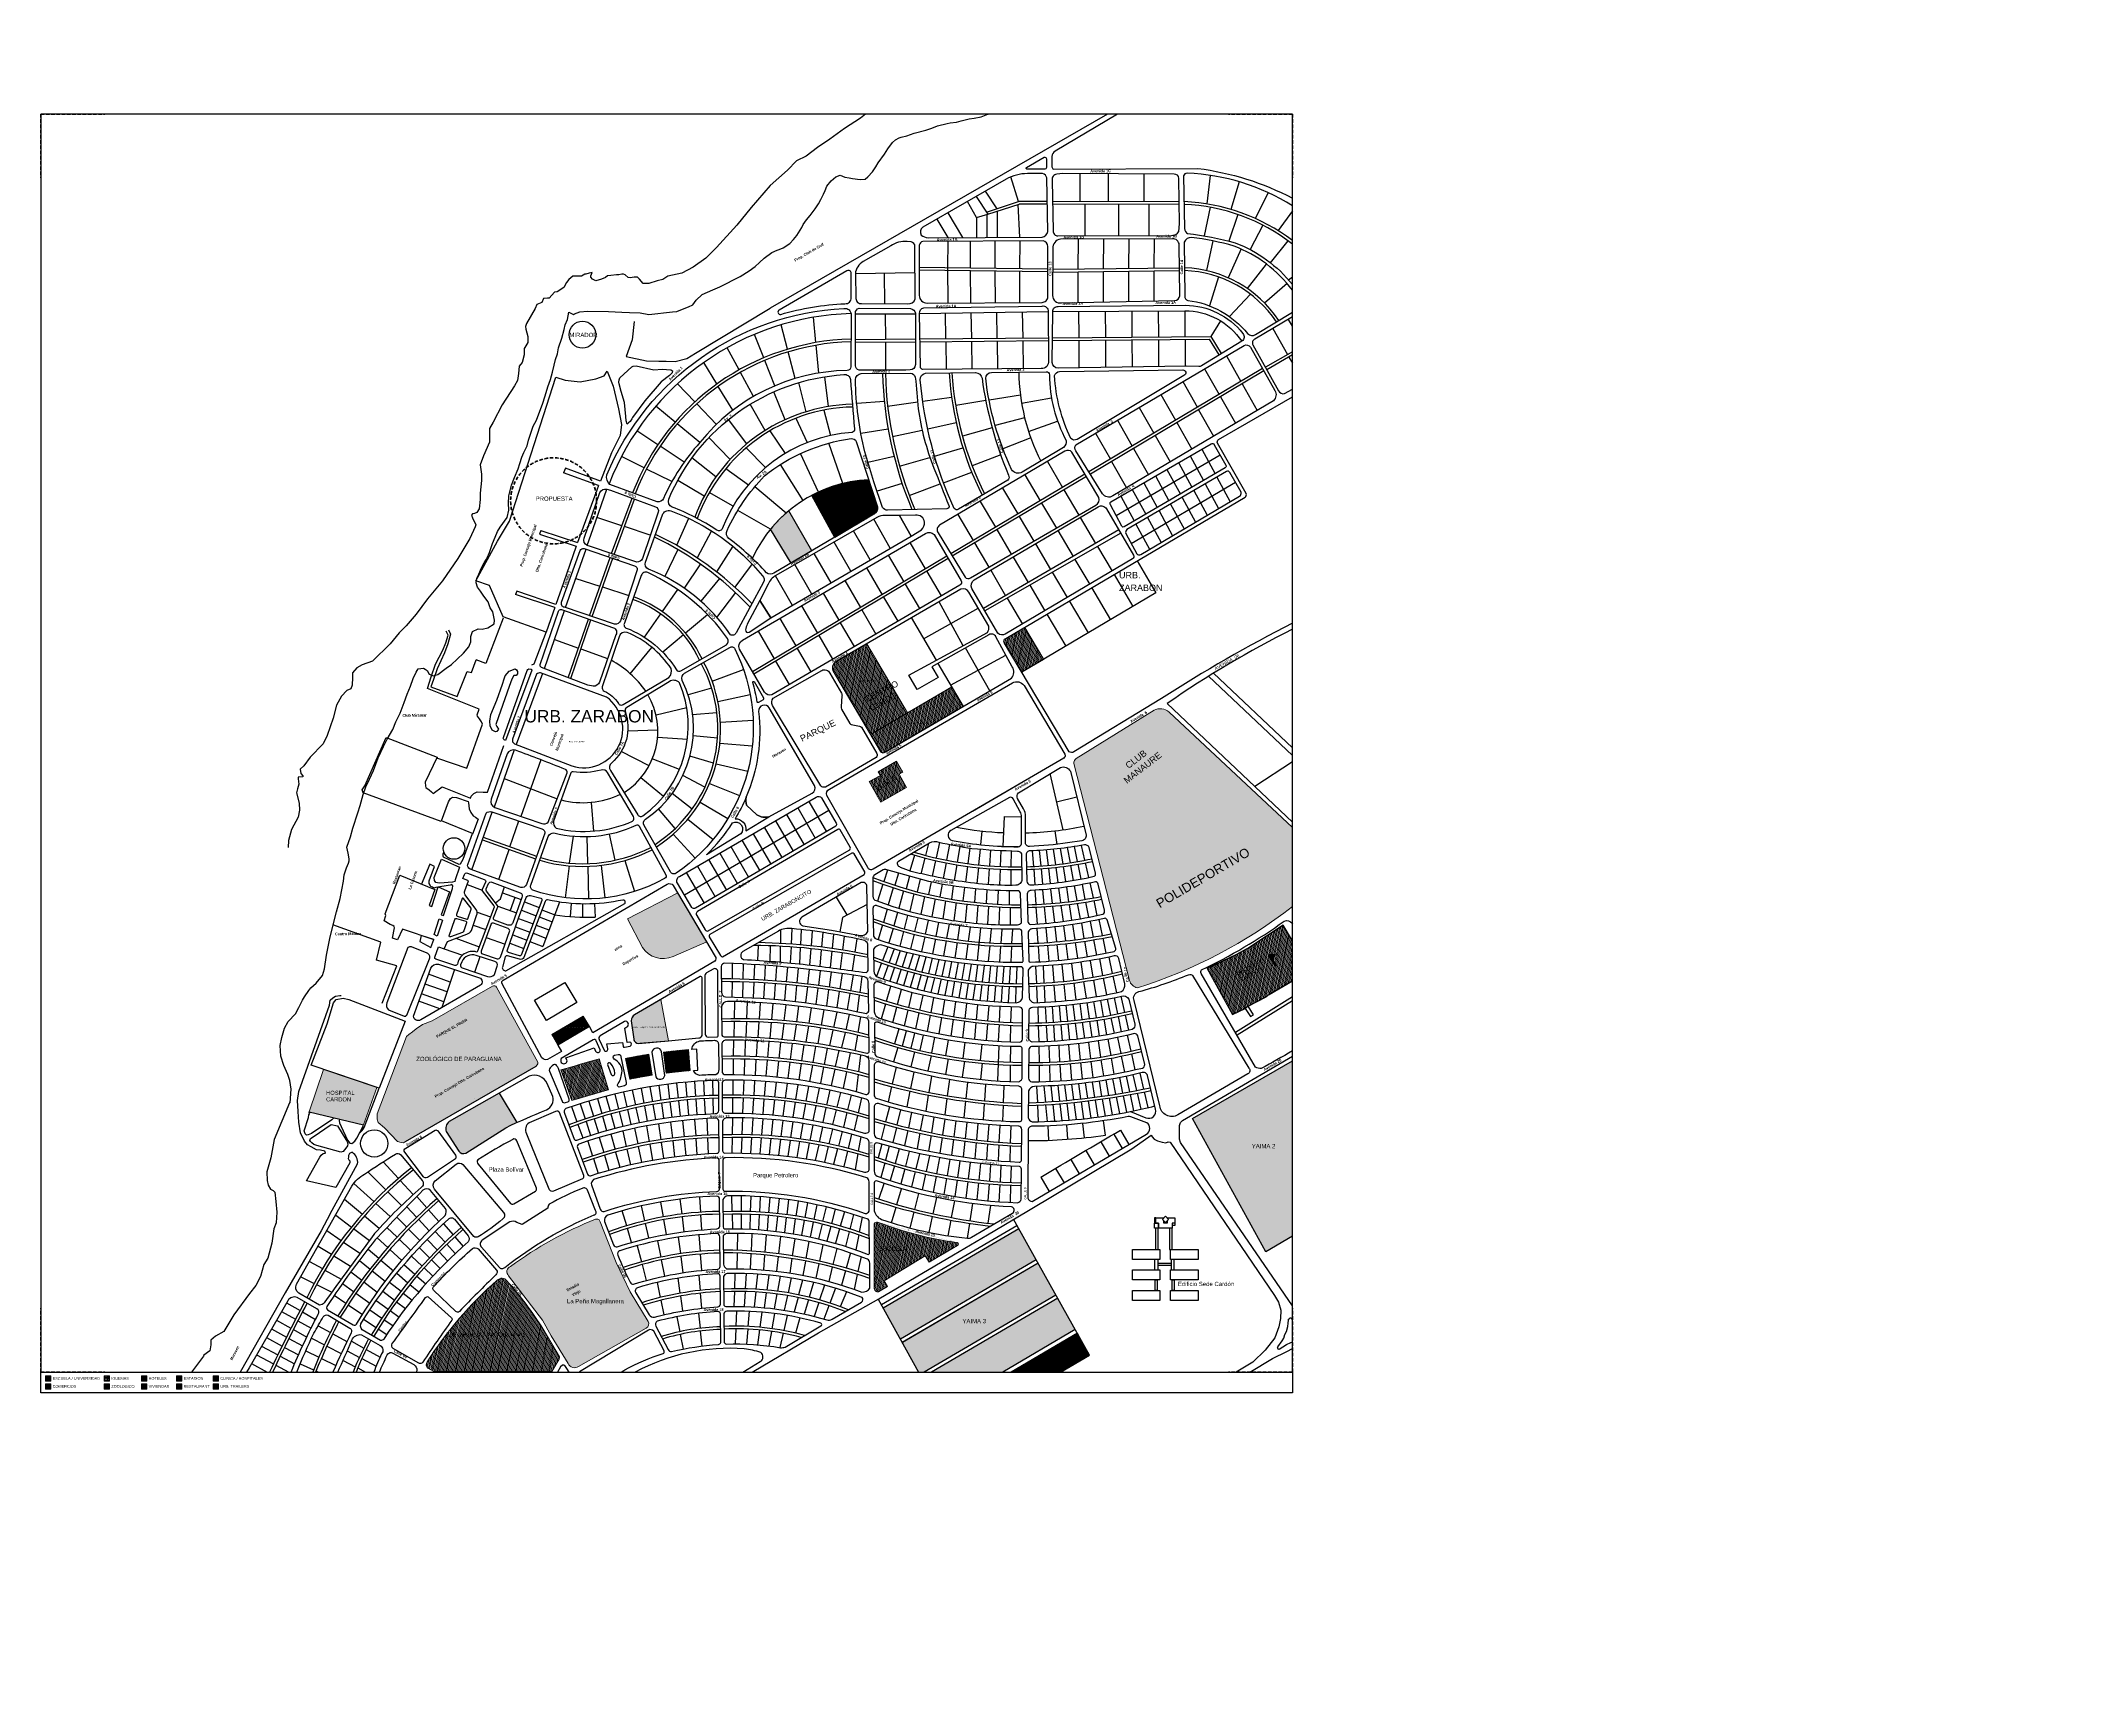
# Model space of a CAD drawing. Header units: millimetres. Extents: x 2890 to 6602, y 1274 to 4283.
import ezdxf

# ---------------------------------------------------------------- set-up
doc = ezdxf.new("R2010")
doc.units = ezdxf.units.MM
doc.linetypes.add('HIDDEN', pattern=[9.525, 6.35, -3.175])
for name, color, linetype, lineweight in [('CLINICA', 190, 'Continuous', 0), ('COMERCIOS', 10, 'Continuous', 0), ('EDUCACION', 160, 'Continuous', 0), ('ESTADIOS', 90, 'Continuous', 0), ('HOTELES', 140, 'Continuous', 0), ('IGLESIAS', 210, 'Continuous', 0), ('PERIMETRO', 253, 'HIDDEN', 50), ('RESTAURANT', 30, 'Continuous', 0), ('URB-TRAILERS', 60, 'Continuous', 0), ('VIVIENDAS', 50, 'Continuous', 0), ('ZOOLOGICO', 110, 'Continuous', 0)]:
    doc.layers.add(name, color=color, linetype=linetype, lineweight=lineweight)
doc.layers.add('LETRAS', color=7, linetype='Continuous')
doc.layers.add('Paraguana', color=53, linetype='Continuous')
doc.styles.add('ROMANS', font='')
doc.styles.get("Standard").update_dxf_attribs({"font": 'arial.ttf'})
doc.styles.get('ROMANS').set_extended_font_data('Berlin Sans FB Demi', bold=True)
pattern_1 = [(78, (-265.4257, -24546.8498), (-2.23604542, 0.47528613), [])]
pattern_2 = [(37.5, (-265.4257, -24546.8498), (-0.08000156, 2.44706619), [0, -1.9304, 0, -2.159, 0, -2.06375]), (7.5, (-265.4257, -24546.8498), (2.2476164, 3.5841255), [0, -1.0414, 0, -1.7399, 0, -0.66675]), (327.5, (-266.9878, -24546.8498), (3.95496185, 0.00718592), [0, -0.635, 0, -2.286, 0, -2.9845]), (317.5, (-266.9878, -24546.8498), (3.81778226, 1.1146466), [0, -0.3175, 0, -1.4986, 0, -1.7145])]
pattern_3 = [(0, (-265.42567, -24546.8498), (0.55245, 0.55245), [0.276225, -0.828675]), (90, (-265.28756, -24546.9879), (-0.55245, 0.55245), [0.276225, -0.828675])]
pattern_4 = [(38, (-265.4257, -24546.8498), (-0.781890074, 1.00077366), []), (128, (-265.4257, -24546.8498), (-2.00154731, -1.56378015), [1.27, -1.27]), (128, (-264.425, -24546.068), (-2.00154731, -1.56378015), [-1.27, 1.27])]
pattern_5 = [(38, (-265.4257, -24546.8498), (-0.781890074, 1.00077366), []), (38, (-265.8166, -24546.3494), (-0.781890074, 1.00077366), [0.635, -0.3175])]

msp = doc.modelspace()

# ---------------------------------------------------------------- hatches: boundary and pattern name
msp.add_hatch(color=256).paths.add_polyline_path([(5126.5, 2618.8), (5132.7, 2608.8), (5138.3, 2619.3)])
at = {"layer": 'CLINICA'}
h = msp.add_hatch(dxfattribs=at)
h.set_pattern_fill('BRASS', color=256, scale=0.2, angle=38)
h.set_pattern_definition(pattern_5)
edge = h.paths.add_edge_path()
edge.add_line((4023.9, 2441), (4028.7, 2403))
edge.add_arc((4141.9, 1514.9), 895.3, 94.4529, 97.2602, ccw=False)
edge.add_line((4072.4, 2407.5), (4069.4, 2445.7))
edge.add_arc((4141.9, 1514.9), 933.6, 94.4529, 97.2602)
h = msp.add_hatch(dxfattribs=at)
h.set_pattern_fill('BRASS', color=256, scale=0.2, angle=38)
h.set_pattern_definition(pattern_5)
h.paths.add_polyline_path([(3477.7, 2308.7), (3378.7, 2332.8), (3404.8, 2409.7), (3502.1, 2376.7)])
h = msp.add_hatch(dxfattribs=at)
h.set_pattern_fill('BRASS', color=256, scale=0.2, angle=38)
h.set_pattern_definition([(38, (492.1754, -25329.071), (-0.781890074, 1.00077366), []), (38, (491.7845, -25328.5706), (-0.781890074, 1.00077366), [0.635, -0.3175])])
h.paths.add_polyline_path([(3203.8, 1842), (3213.8, 1842), (3213.8, 1852), (3203.8, 1852)])
at = {"layer": 'COMERCIOS'}
h = msp.add_hatch(dxfattribs=at)
h.set_pattern_fill('ANSI31', color=256, scale=0.2)
h.set_pattern_definition([(45, (-265.42567, -24546.8498), (-0.449012806, 0.449012806), [])])
edge = h.paths.add_edge_path()
edge.add_line((4293.8, 3454.8), (4335.7, 3378.5))
edge.add_line((4335.7, 3378.5), (4406.9, 3420.5))
edge.add_arc((4399.9, 3432.5), 13.9, 300.5448, 366.4022)
edge.add_line((4413.7, 3434), (4397.6, 3483.3))
edge.add_arc((4409.2, 3237.7), 245.9, 92.7102, 117.9914)
h = msp.add_hatch(dxfattribs=at)
h.set_pattern_fill('ANSI31', color=256, scale=0.2)
h.set_pattern_definition([(45, (-265.42567, -24546.8498), (-0.449012806, 0.449012806), [])])
edge = h.paths.add_edge_path()
edge.add_line((3954.8, 2429.6), (3962.5, 2392))
edge.add_arc((4141.9, 1514.9), 895.3, 98.9071, 101.5584, ccw=False)
edge.add_line((4003.3, 2399.4), (3997.3, 2437.3))
edge.add_arc((4141.9, 1514.9), 933.6, 98.9071, 101.5584)
h = msp.add_hatch(dxfattribs=at)
h.set_pattern_fill('ANSI31', color=256, scale=0.2)
h.set_pattern_definition([(45, (186.823, -25444.9846), (-0.449012806, 0.449012806), [])])
h.paths.add_polyline_path([(2898.4, 1827.5), (2908.4, 1827.5), (2908.4, 1837.5), (2898.4, 1837.5)])
at = {"layer": 'EDUCACION'}
h = msp.add_hatch(dxfattribs=at)
h.set_pattern_fill('ANSI31', color=256, scale=0.72, angle=33)
h.set_pattern_definition(pattern_1)
edge = h.paths.add_edge_path()
edge.add_line((4681, 3214.6), (4715.5, 3156.2))
edge.add_line((4715.5, 3156.2), (4676.1, 3132.9))
edge.add_line((4676.1, 3132.9), (4644.5, 3185.9))
edge.add_arc((4649.9, 3189.1), 6.21, 117.7275, 210.778, ccw=False)
edge.add_line((4647, 3194.6), (4681, 3214.6))
h = msp.add_hatch(dxfattribs=at)
h.set_pattern_fill('ANSI31', color=256, scale=0.72, angle=33)
h.set_pattern_definition(pattern_1)
edge = h.paths.add_edge_path()
edge.add_line((4393.9, 3184.8), (4467.9, 3058.9))
edge.add_line((4467.9, 3058.9), (4400.8, 3019.5))
edge.add_line((4400.8, 3019.5), (4333.1, 3134.8))
edge.add_arc((4344.1, 3141.3), 12.7, 128.7009, 210.4186, ccw=False)
edge.add_line((4336.2, 3151.2), (4393.9, 3184.8))
h = msp.add_hatch(dxfattribs=at)
h.set_pattern_fill('ANSI31', color=256, scale=0.72, angle=33)
h.set_pattern_definition(pattern_1)
edge = h.paths.add_edge_path()
edge.add_line((4548.6, 3106.3), (4400.8, 3019.5))
edge.add_line((4400.8, 3019.5), (4419, 2988.7))
edge.add_arc((4424, 2992.8), 6.52, 219.4144, 308.3959)
edge.add_line((4428, 2987.7), (4569.5, 3070.5))
edge.add_line((4569.5, 3070.5), (4548.6, 3106.3))
h = msp.add_hatch(dxfattribs=at)
h.set_pattern_fill('ANSI31', color=256, scale=0.72, angle=33)
h.set_pattern_definition(pattern_1)
h.paths.add_polyline_path([(4448, 2971), (4414.8, 2951.8), (4418.8, 2944.9), (4398.2, 2933.9), (4419.4, 2896.1), (4466.2, 2922.9), (4452.8, 2947.1), (4459.8, 2951)])
h = msp.add_hatch(dxfattribs=at)
h.set_pattern_fill('ANSI31', color=256, scale=0.72, angle=33)
h.set_pattern_definition(pattern_1)
h.paths.add_polyline_path([(5152.3, 2672.3), (5169.1, 2643.7), (5169.1, 2571.3), (5126.4, 2546.2), (5121.1, 2541.8), (5088.3, 2524.6), (5082.7, 2520.9), (5059.8, 2509.9), (5014, 2593.2), (5067, 2619.2), (5091.5, 2632.3)])
h = msp.add_hatch(dxfattribs=at)
h.set_pattern_fill('ANSI31', color=256, scale=0.72, angle=33)
h.set_pattern_definition([(78, (-265.4257, -24546.8498), (-2.23604542, 0.47528613), [])])
edge = h.paths.add_edge_path()
edge.add_line((3906.9, 2429.1), (3923.6, 2372.4))
edge.add_arc((19685.8, -52666.7), 57251.6, 105.98071, 106.04992)
edge.add_line((3857.2, 2353.4), (3837.2, 2408.7))
edge.add_arc((5722.8, -3926.6), 6610, 105.94452, 106.57452, ccw=False)
h = msp.add_hatch(dxfattribs=at)
h.set_pattern_fill('ANSI31', color=256, scale=0.72, angle=33)
h.set_pattern_definition(pattern_1)
edge = h.paths.add_edge_path()
edge.add_arc((4412.8, 2125.9), 5.97, 79.9945, 154.8111)
edge.add_line((4407.4, 2128.5), (4407.4, 2012.1))
edge.add_arc((4414.9, 2012.1), 7.51, 180, 275.2455)
edge.add_line((4415.6, 2004.6), (4432, 2014.3))
edge.add_line((4432, 2014.3), (4425.7, 2024.7))
edge.add_line((4425.7, 2024.7), (4500.6, 2070.3))
edge.add_line((4500.6, 2070.3), (4507.4, 2058.7))
edge.add_line((4507.4, 2058.7), (4559.5, 2089.3))
edge.add_arc((4558.1, 2091.7), 2.75, 300.4954, 431.8113)
edge.add_arc((4648.6, 2740.5), 652.4, 248.9137, 262.1049, ccw=False)
h = msp.add_hatch(dxfattribs=at)
h.set_pattern_fill('ANSI31', color=256, scale=0.72, angle=33)
h.set_pattern_definition(pattern_1)
edge = h.paths.add_edge_path()
edge.add_line((3606, 1859.5), (3820.8, 1859.5))
edge.add_line((3820.8, 1859.5), (3834.1, 1882))
edge.add_arc((3829.4, 1884.8), 5.5, 329.7946, 380.5847)
edge.add_line((3834.5, 1886.7), (3804.8, 1936.7))
edge.add_arc((3280.1, 1611.5), 617.3, 31.7935, 42.0563)
edge.add_arc((3729.6, 2018.8), 10.8, 34.8523, 139.7511)
edge.add_arc((4167.3, 1513.2), 679.5, 131.0276, 147.597)
edge.add_arc((3600.1, 1872.4), 8.15, 142.5487, 231.9882)
edge.add_line((3595.1, 1866), (3606, 1859.5))
h = msp.add_hatch(dxfattribs=at)
h.set_pattern_fill('ANSI32', color=256, scale=0.19)
h.set_pattern_definition([(45, (186.823, -25444.9846), (-1.2796865, 1.2796865), []), (45, (187.6761, -25444.9846), (-1.2796865, 1.2796865), [])])
h.paths.add_polyline_path([(2898.4, 1842), (2908.4, 1842), (2908.4, 1852), (2898.4, 1852)])
at = {"layer": 'ESTADIOS'}
h = msp.add_hatch(dxfattribs=at)
h.set_pattern_fill('AR-SAND', color=256, scale=0.05)
h.set_pattern_definition(pattern_2)
edge = h.paths.add_edge_path()
edge.add_line((4917.2, 3063.7), (4775.3, 2976))
edge.add_arc((4782.2, 2967.3), 11.1, 128.6943, 182.546)
edge.add_line((4771.1, 2966.8), (4872.5, 2571.6))
edge.add_arc((4889.9, 2576.1), 17.9, 194.3929, 259.7403)
edge.add_arc((4625.9, 3399.1), 880.2, 287.2337, 308.1024)
edge.add_arc((-4769982.3, 2778.3), 4775151.4, 359.9991384, 360.0008616)
edge.add_line((5169.1, 2850.1), (4944.3, 3060.3))
edge.add_arc((4928.3, 3043.3), 23.3, 46.8709, 118.6157)
h = msp.add_hatch(dxfattribs=at)
h.set_pattern_fill('AR-SAND', color=256, scale=0.05)
h.set_pattern_definition(pattern_2)
edge = h.paths.add_edge_path()
edge.add_line((4049.9, 2731.1), (3958.6, 2683.6))
edge.add_line((3958.6, 2683.6), (3985.6, 2631.7))
edge.add_arc((4022.9, 2656.4), 44.7, 213.5091, 294.2554)
edge.add_line((4041.2, 2615.6), (4103, 2641.8))
edge.add_line((4103, 2641.8), (4049.9, 2731.1))
h = msp.add_hatch(dxfattribs=at)
h.set_pattern_fill('AR-SAND', color=256, scale=0.05)
edge = h.paths.add_edge_path()
edge.add_arc((4143.1, 1519.3), 663.7, 111.4694, 126.8026)
edge.add_arc((3748.5, 2041.4), 9.73, 107.6255, 227.6833)
edge.add_line((3741.9, 2034.2), (3803.8, 1953.3))
edge.add_line((3803.8, 1953.3), (3819.1, 1924.4))
edge.add_line((3819.1, 1924.4), (3850.3, 1874))
edge.add_arc((3862.2, 1879.7), 13.1, 205.8904, 303.0214)
edge.add_line((3869.3, 1868.7), (3992.4, 1938.8))
edge.add_arc((3987.8, 1947), 9.36, 299.6669, 385.4379)
edge.add_line((3996.2, 1951), (3963.2, 2004.6))
edge.add_line((3963.2, 2004.6), (3937.7, 2058))
edge.add_line((3937.7, 2058), (3908.4, 2132.2))
edge.add_arc((3902.2, 2131.1), 6.21, 10.5917, 109.2066)
h = msp.add_hatch(dxfattribs=at)
h.set_pattern_fill('AR-SAND', color=256, scale=0.013)
h.set_pattern_definition([(37.5, (425.37085, -25358.0494), (-0.020800407, 0.636237209), [0, -0.501904, 0, -0.56134, 0, -0.536575]), (7.5, (425.37085, -25358.0494), (0.584380268, 0.93187263), [0, -0.270764, 0, -0.452374, 0, -0.173355]), (327.5, (424.9647, -25358.0494), (1.028290081, 0.00186834), [0, -0.1651, 0, -0.59436, 0, -0.77597]), (317.5, (424.9647, -25358.0494), (0.992623388, 0.28980812), [0, -0.08255, 0, -0.389636, 0, -0.44577])])
h.paths.add_polyline_path([(3137, 1842), (3147, 1842), (3147, 1852), (3137, 1852)])
at = {"layer": 'HOTELES'}
h = msp.add_hatch(dxfattribs=at)
h.set_pattern_fill('DASH', color=256, scale=0.2)
h.set_pattern_definition([(0, (361.70614, -25387.0278), (0.635, 0.635), [0.635, -0.635])])
h.paths.add_polyline_path([(3073.3, 1842), (3083.3, 1842), (3083.3, 1852), (3073.3, 1852)])
at = {"layer": 'IGLESIAS'}
h = msp.add_hatch(dxfattribs=at)
h.set_pattern_fill('CROSS', color=256, scale=0.087)
h.set_pattern_definition(pattern_3)
edge = h.paths.add_edge_path()
edge.add_line((4019.2, 2537.1), (4033, 2462))
edge.add_line((4033, 2462), (3980.9, 2457.3))
edge.add_arc((3978.5, 2465.7), 8.78, 184.7052, 285.4001, ccw=False)
edge.add_line((3969.8, 2465), (3965.1, 2498.3))
edge.add_arc((3977, 2498.7), 11.9, 118.7622, 182.1464, ccw=False)
edge.add_line((3971.2, 2509.1), (4019.2, 2537.1))
h = msp.add_hatch(dxfattribs=at)
h.set_pattern_fill('CROSS', color=256, scale=0.087)
h.set_pattern_definition(pattern_3)
edge = h.paths.add_edge_path()
edge.add_line((3724.9, 2366.5), (3757, 2313))
edge.add_line((3757, 2313), (3736.8, 2303.6))
edge.add_line((3736.8, 2303.6), (3664.1, 2257.3))
edge.add_arc((3659.9, 2266.6), 10.2, 212.7492, 294.307, ccw=False)
edge.add_line((3651.3, 2261.1), (3628.3, 2296.8))
edge.add_arc((3644.1, 2301.9), 16.6, 129.5771, 197.7814, ccw=False)
edge.add_line((3633.5, 2314.6), (3724.9, 2366.5))
h = msp.add_hatch(dxfattribs=at)
h.set_pattern_fill('CROSS', color=256, scale=0.087)
h.set_pattern_definition([(0, (293.6828, -25416.0062), (0.55245, 0.55245), [0.276225, -0.828675]), (90, (293.8209, -25416.1443), (-0.55245, 0.55245), [0.276225, -0.828675])])
h.paths.add_polyline_path([(3005.3, 1842), (3015.3, 1842), (3015.3, 1852), (3005.3, 1852)])
at = {"layer": 'RESTAURANT'}
h = msp.add_hatch(dxfattribs=at)
h.set_pattern_fill('BOX', color=256, scale=0.1)
h.set_pattern_definition([(90, (-265.4257, -24546.8498), (-2.54, 2e-16), []), (90, (-264.7907, -24546.8498), (-2.54, 2e-16), []), (0, (-265.4257, -24546.8498), (0, 2.54), [-0.635, 0.635]), (0, (-265.4257, -24546.2148), (0, 2.54), [-0.635, 0.635]), (0, (-265.4257, -24545.5798), (0, 2.54), [0.635, -0.635]), (0, (-265.4257, -24544.9448), (0, 2.54), [0.635, -0.635]), (90, (-264.1557, -24546.8498), (-2.54, 2e-16), [0.635, -0.635]), (90, (-263.5207, -24546.8498), (-2.54, 2e-16), [0.635, -0.635])])
edge = h.paths.add_edge_path()
edge.add_line((4252.1, 3426.8), (4294, 3353.9))
edge.add_line((4294, 3353.9), (4256.3, 3331.6))
edge.add_line((4256.3, 3331.6), (4218.9, 3393.5))
edge.add_arc((4409.2, 3237.7), 245.9, 129.7016, 140.684, ccw=False)
h = msp.add_hatch(dxfattribs=at)
h.set_pattern_fill('BOX', color=256, scale=0.2)
h.set_pattern_definition([(90, (-265.4257, -24546.85), (-5.08, 3e-16), []), (90, (-264.1557, -24546.85), (-5.08, 3e-16), []), (0, (-265.4257, -24546.85), (0, 5.08), [-1.27, 1.27]), (0, (-265.4257, -24545.58), (0, 5.08), [-1.27, 1.27]), (0, (-265.4257, -24544.31), (0, 5.08), [1.27, -1.27]), (0, (-265.4257, -24543.04), (0, 5.08), [1.27, -1.27]), (90, (-262.8857, -24546.85), (-5.08, 3e-16), [1.27, -1.27]), (90, (-261.6157, -24546.85), (-5.08, 3e-16), [1.27, -1.27])])
h.paths.add_polyline_path([(3820.4, 2473.2), (3877.7, 2506.9), (3889.1, 2487.6), (3831.8, 2453.9)])
h = msp.add_hatch(dxfattribs=at)
h.set_pattern_fill('BOX', color=256, scale=0.1)
h.set_pattern_definition([(90, (425.3708, -25358.0494), (-2.54, 2e-16), []), (90, (426.0058, -25358.0494), (-2.54, 2e-16), []), (0, (425.3708, -25358.0494), (0, 2.54), [-0.635, 0.635]), (0, (425.3708, -25357.4144), (0, 2.54), [-0.635, 0.635]), (0, (425.3708, -25356.7794), (0, 2.54), [0.635, -0.635]), (0, (425.3708, -25356.1444), (0, 2.54), [0.635, -0.635]), (90, (426.6408, -25358.0494), (-2.54, 2e-16), [0.635, -0.635]), (90, (427.2758, -25358.0494), (-2.54, 2e-16), [0.635, -0.635])])
h.paths.add_polyline_path([(3137, 1827.5), (3147, 1827.5), (3147, 1837.5), (3137, 1837.5)])
at = {"layer": 'URB-TRAILERS'}
h = msp.add_hatch(dxfattribs=at)
h.set_pattern_fill('BRICK', color=256, scale=0.2, angle=38)
h.set_pattern_definition(pattern_4)
h.paths.add_polyline_path([(5169.1, 2425.6), (4987, 2320.1), (5120.7, 2077.4), (5169.1, 2106.4)])
h = msp.add_hatch(dxfattribs=at)
h.set_pattern_fill('BRICK', color=256, scale=0.2, angle=38)
h.set_pattern_definition(pattern_4)
h.paths.add_polyline_path([(4424, 1974.9), (4670.8, 2119.2), (4702.3, 2063.1), (4455.3, 1918.6)])
h = msp.add_hatch(dxfattribs=at)
h.set_pattern_fill('BRICK', color=256, scale=0.2, angle=38)
h.set_pattern_definition([(38, (-230.4158, -24609.2301), (-0.781890074, 1.00077366), []), (128, (-230.4158, -24609.23), (-2.00154731, -1.56378015), [1.27, -1.27]), (128, (-229.415, -24608.4482), (-2.00154731, -1.56378015), [-1.27, 1.27])])
h.paths.add_polyline_path([(4459, 1912.6), (4705.8, 2056.8), (4738.3, 1998.8), (4498.8, 1858.8), (4488.5, 1858.8)])
h = msp.add_hatch(dxfattribs=at)
h.set_pattern_fill('BRICK', color=256, scale=0.2, angle=38)
h.set_pattern_definition([(38, (-194.6263, -24672.9996), (-0.781890074, 1.00077366), []), (128, (-194.6263, -24672.9996), (-2.00154731, -1.56378015), [1.27, -1.27]), (128, (-193.6255, -24672.2177), (-2.00154731, -1.56378015), [-1.27, 1.27])])
h.paths.add_polyline_path([(4511.9, 1858.8), (4741.6, 1993.1), (4773.6, 1935.9), (4641.8, 1858.8)])
h = msp.add_hatch(dxfattribs=at)
h.set_pattern_fill('BRICK', color=256, scale=0.2, angle=38)
h.set_pattern_definition([(38, (-158.8226, -24736.7944), (-0.781890074, 1.00077366), []), (128, (-158.8226, -24736.7944), (-2.00154731, -1.56378015), [1.27, -1.27]), (128, (-157.8218, -24736.0125), (-2.00154731, -1.56378015), [-1.27, 1.27])])
h.paths.add_polyline_path([(4656.8, 1858.8), (4777.4, 1929.3), (4799.1, 1890), (4746.5, 1858.8)])
h = msp.add_hatch(dxfattribs=at)
h.set_pattern_fill('BRICK', color=256, scale=0.2, angle=38)
h.set_pattern_definition([(38, (492.1754, -25329.071), (-0.781890074, 1.00077366), []), (128, (492.1754, -25329.071), (-2.00154731, -1.56378015), [1.27, -1.27]), (128, (493.1762, -25328.289), (-2.00154731, -1.56378015), [-1.27, 1.27])])
h.paths.add_polyline_path([(3203.8, 1827.5), (3213.8, 1827.5), (3213.8, 1837.5), (3203.8, 1837.5)])
at = {"layer": 'VIVIENDAS'}
h = msp.add_hatch(dxfattribs=at)
h.set_pattern_fill('CORK', color=256, scale=0.2)
h.set_pattern_definition([(0, (361.70614, -25387.0278), (0, 0.635), []), (135, (362.0236, -25387.3453), (-1.27000055, -1.27000055), [0.898026, -0.898026]), (135, (362.1824, -25387.3453), (-1.27000055, -1.27000055), [0.898026, -0.898026]), (135, (362.3411, -25387.3453), (-1.27000055, -1.27000055), [0.898026, -0.898026])])
h.paths.add_polyline_path([(3073.3, 1827.5), (3083.3, 1827.5), (3083.3, 1837.5), (3073.3, 1837.5)])
at = {"layer": 'ZOOLOGICO'}
h = msp.add_hatch(dxfattribs=at)
h.set_pattern_fill('ANGLE', color=256, scale=0.5)
h.set_pattern_definition([(0, (-265.4257, -24546.8498), (0, 3.4925), [2.54, -0.9525]), (90, (-265.4257, -24546.8498), (-3.4925, 2e-16), [2.54, -0.9525])])
edge = h.paths.add_edge_path()
edge.add_line((3719.7, 2559.5), (3794.9, 2423.2))
edge.add_line((3794.9, 2423.2), (3794.9, 2419.9))
edge.add_line((3794.9, 2419.9), (3792.3, 2415.9))
edge.add_line((3792.3, 2415.9), (3554.1, 2278.4))
edge.add_line((3554.1, 2278.4), (3550.5, 2275.8))
edge.add_line((3550.5, 2275.8), (3546.2, 2276.6))
edge.add_line((3546.2, 2276.6), (3539.3, 2278.6))
edge.add_line((3539.3, 2278.6), (3515.7, 2303.6))
edge.add_line((3515.7, 2303.6), (3504.1, 2313))
edge.add_line((3504.1, 2313), (3502.8, 2319.2))
edge.add_line((3502.8, 2319.2), (3502.7, 2328.6))
edge.add_line((3502.7, 2328.6), (3555.7, 2469.7))
edge.add_line((3555.7, 2469.7), (3560.4, 2473.5))
edge.add_line((3560.4, 2473.5), (3566.7, 2478.2))
edge.add_line((3566.7, 2478.2), (3573.3, 2483.5))
edge.add_line((3573.3, 2483.5), (3585.2, 2491.6))
edge.add_line((3585.2, 2491.6), (3602.5, 2497.9))
edge.add_line((3602.5, 2497.9), (3712.8, 2561.4))
edge.add_arc((3715.3, 2557.1), 5, 28.9006, 119.9159, ccw=False)
h = msp.add_hatch(dxfattribs=at)
h.set_pattern_fill('ANGLE', color=256, scale=0.14)
h.set_pattern_definition([(0, (293.6828, -25416.0062), (0, 0.9779), [0.7112, -0.2667]), (90, (293.6828, -25416.0062), (-0.9779, 6e-17), [0.7112, -0.2667])])
h.paths.add_polyline_path([(3005.3, 1827.5), (3015.3, 1827.5), (3015.3, 1837.5), (3005.3, 1837.5)])

# ---------------------------------------------------------------- linework, layer by layer
for p, q in [((4832.2, 4149.2), (4218.4, 3795.7)), ((4670.5, 3990.2), (4656.3, 4034.6)), ((4781.8, 4040.8), (4781.7, 3989.9)), ((4833.4, 4040.6), (4833.3, 3989.8)), ((4898.5, 4040.2), (4898.4, 3989.7)), ((5019.2, 4037.6), (5013.3, 3985.6)), ((5072, 4026), (5057, 3975.6)), ((4593.8, 3961), (4577.2, 3989.8)), ((4593.1, 3998.9), (4614.5, 3966.7)), ((4609.6, 4008.5), (4630.8, 3976.6)), ((4612.1, 3970.3), (4670.5, 3990.2)), ((4614.5, 3966.7), (4671.5, 3985.2)), ((4631.3, 3972.1), (4631.6, 3924.7)), ((4672.5, 3924.9), (4669.4, 3984.5)), ((4722.5, 3990), (4670.5, 3990.2)), ((4722.6, 3985), (4671.5, 3985.2)), ((4963, 3989.5), (4732.4, 3990)), ((4963.1, 3984.5), (4732.5, 3985)), ((4790.9, 3984.9), (4791.1, 3927.6)), ((4852.1, 3984.8), (4852.3, 3927.8)), ((4907.3, 3984.7), (4907.5, 3928)), ((5019.1, 3979.5), (5008.3, 3927.5)), ((5124.9, 4006), (5101.3, 3959.1)), ((5169.1, 3972.7), (5142.8, 3936.9)), ((4521.5, 3957.7), (4541.4, 3924.3)), ((4541.5, 3969.3), (4568.2, 3924.4)), ((4593.8, 3961), (4614.5, 3966.7)), ((4593.8, 3961), (4593.9, 3924.5)), ((4612.4, 3966.1), (4612.6, 3924.6)), ((5069.6, 3966.3), (5053.3, 3917.9)), ((5115.1, 3946.9), (5091.8, 3902.5)), ((4541.8, 3917.5), (4541.2, 3869)), ((4582, 3917.7), (4582.3, 3868.5)), ((4627, 3917.9), (4627.3, 3867.9)), ((4672.6, 3918.1), (4671.9, 3867.3)), ((4778.8, 3921.6), (4778.6, 3867.1)), ((4824.9, 3921.7), (4824.7, 3867.6)), ((4871, 3921.9), (4870.8, 3868.1)), ((4917.1, 3922), (4916.9, 3868.6)), ((5024.4, 3918.3), (5012.3, 3864.1)), ((5075.4, 3903.5), (5052.2, 3851)), ((5129.4, 3878.1), (5161.3, 3918.3)), ((4482, 3860.1), (4373.2, 3858.5)), ((4723.6, 3866.7), (4489.6, 3869.7)), ((4723.6, 3861.7), (4489.6, 3864.7)), ((4541.2, 3869), (4541.6, 3805.2)), ((4582.3, 3863.5), (4582.7, 3805.4)), ((4627.3, 3862.9), (4627.7, 3805.7)), ((4671.9, 3862.3), (4672.2, 3805.9)), ((4732.5, 3866.6), (4963.3, 3869.1)), ((4732.5, 3861.6), (4963.3, 3864.1)), ((4778.6, 3862.1), (4778.4, 3806.1)), ((4824.7, 3862.6), (4824.5, 3807.1)), ((4870.8, 3863.1), (4870.6, 3808.1)), ((4916.9, 3863.6), (4916.7, 3809)), ((5087.2, 3831.4), (5121.9, 3876)), ((4425.8, 3859.3), (4426.5, 3803.9)), ((5034.6, 3852.6), (5017.8, 3800.1)), ((5118, 3805.5), (5159.2, 3841)), ((5161.9, 3847.2), (5169.1, 3853)), ((4082.1, 3713.9), (4218.4, 3795.7)), ((4490.2, 3786.2), (4724.4, 3789.9)), ((4536.9, 3787), (4537.6, 3740.1)), ((4583.7, 3787.7), (4584.4, 3740.6)), ((4630.4, 3788.4), (4631.1, 3741)), ((4677.2, 3789.1), (4677.9, 3741.4)), ((4779.7, 3790.2), (4780, 3742.3)), ((4828.1, 3790.4), (4828.4, 3742.7)), ((4876.4, 3790.7), (4876.7, 3743.2)), ((4924.8, 3790.9), (4925.1, 3743.6)), ((4973.1, 3791.2), (4973.4, 3744)), ((5092.4, 3821.4), (5054.6, 3780.3)), ((3970.3, 3771.7), (3966.8, 3738.2)), ((4249.6, 3720.9), (4238, 3765.5)), ((4301.4, 3733.2), (4296.8, 3779.2)), ((4373.2, 3785.6), (4482.7, 3785.4)), ((4427.8, 3785.5), (4428, 3739.2)), ((5021.1, 3744.4), (5038.4, 3772.5)), ((5133.1, 3758.6), (5160.2, 3711.2)), ((5169.1, 3762.9), (5161.7, 3775.4)), ((3966.8, 3738.2), (3955.9, 3707.8)), ((4066.1, 3704.4), (4082.1, 3713.9)), ((4161.4, 3683.3), (4139.7, 3723.7)), ((4206.3, 3705.3), (4189.3, 3748)), ((4263.5, 3667.7), (4250.9, 3716.1)), ((4306.9, 3677.6), (4301.9, 3728.2)), ((4373.4, 3738.7), (4482.7, 3739.7)), ((4373.5, 3733.7), (4482.7, 3734.7)), ((4428.1, 3734.2), (4428.3, 3682.7)), ((4490.9, 3739.7), (4724.8, 3741.8)), ((4490.9, 3734.7), (4724.9, 3736.8)), ((4537.7, 3735.1), (4538.5, 3684.1)), ((4584.5, 3735.6), (4585.2, 3684.6)), ((4631.2, 3736), (4632, 3685)), ((4678, 3736.4), (4678.7, 3685.4)), ((4732.1, 3736.9), (5018.3, 3739.4)), ((4732.2, 3741.9), (5021.1, 3744.4)), ((4780, 3737.3), (4780.4, 3687.1)), ((4828.4, 3737.7), (4828.7, 3687.8)), ((4876.8, 3738.2), (4877.1, 3688.5)), ((4925.1, 3738.6), (4925.4, 3689.2)), ((4973.5, 3739), (4973.8, 3689.9)), ((5035.6, 3710.5), (5018.3, 3739.4)), ((5039.9, 3713.1), (5021.1, 3744.4)), ((5169.1, 3716.3), (5119.9, 3688.1)), ((3955.9, 3707.8), (3992.9, 3700.1)), ((3992.9, 3700.1), (4015.4, 3699)), ((4015.4, 3699), (4028.5, 3699.4)), ((4028.5, 3699.4), (4045.1, 3698.5)), ((4045.1, 3698.5), (4066.1, 3704.4)), ((4121.1, 3657.7), (4097.2, 3696.8)), ((4187.5, 3634.9), (4163.8, 3678.9)), ((4226.6, 3654.5), (4208.2, 3700.7)), ((5114.7, 3685.8), (4798.6, 3498)), ((5117.1, 3681.4), (4801.2, 3493.7)), ((5009.1, 3685.4), (5035.5, 3638.7)), ((5048.7, 3708.8), (5075.1, 3662.2)), ((5169.1, 3710.5), (5122.3, 3683.7)), ((5162.7, 3706.8), (5169.1, 3695.9)), ((4081, 3625.2), (4049.4, 3658.3)), ((4150.2, 3610), (4123.7, 3653.4)), ((4245.2, 3592.6), (4224.9, 3643.5)), ((4283.8, 3607.2), (4270.4, 3660.3)), ((4324.1, 3616.6), (4317.6, 3671)), ((4929.7, 3638.6), (4956.3, 3591.7)), ((4969.4, 3662), (4995.9, 3615.2)), ((5077.5, 3657.9), (5104.9, 3609.6)), ((4045, 3588.2), (4009.7, 3617.4)), ((4120.2, 3584.2), (4084.5, 3621.6)), ((4208.8, 3573), (4182, 3621)), ((4315.8, 3610.1), (4327.9, 3564)), ((4426, 3626), (4375.7, 3622)), ((4432, 3617.2), (4486.7, 3625)), ((4495.9, 3626.3), (4548.5, 3633.8)), ((4610.7, 3627.7), (4555.9, 3618.5)), ((4673.7, 3637.2), (4616.8, 3628.1)), ((4675.9, 3623), (4730.3, 3632.3)), ((4890.1, 3615.1), (4916.7, 3568.1)), ((4998.3, 3610.8), (5025.6, 3562.7)), ((5037.9, 3634.4), (5065.2, 3586.1)), ((4013.6, 3547.2), (3975.4, 3572.6)), ((4090, 3551.1), (4048.9, 3585)), ((4175.4, 3548.8), (4142.4, 3593.1)), ((4217.6, 3572.5), (4245.6, 3531.4)), ((4265.1, 3595.5), (4285.3, 3551)), ((4433.1, 3575.5), (4383.1, 3567.7)), ((4440.7, 3562.1), (4494.7, 3573.8)), ((4504.9, 3576), (4557, 3587.3)), ((4622.5, 3577.6), (4568.2, 3562.7)), ((4681.4, 3596.2), (4627.7, 3582.4)), ((4688.5, 3571.4), (4741.3, 3590.3)), ((4810.7, 3568.3), (4837.5, 3521.1)), ((4850.4, 3591.7), (4877.1, 3544.6)), ((4919.1, 3563.8), (4946.3, 3515.8)), ((4958.7, 3587.3), (4985.9, 3539.2)), ((4061.6, 3515.5), (4017.8, 3544.5)), ((4145.4, 3520.5), (4106.7, 3560.2)), ((4174.7, 3541.7), (4209.7, 3505.6)), ((4306, 3460.8), (4273.2, 3531.1)), ((4350.6, 3476.5), (4324.8, 3550)), ((4517.5, 3526.4), (4569.2, 3541.6)), ((4637.9, 3528.5), (4586, 3508.5)), ((4692.5, 3559.6), (4641.7, 3539.9)), ((4848, 3418), (5037.2, 3528.5)), ((4879.5, 3540.2), (4906.7, 3492.3)), ((4982.8, 3526.7), (5007, 3481.9)), ((5003.9, 3538.8), (5028.1, 3494.1)), ((3845.4, 3504.2), (3842.1, 3496)), ((3905.7, 3472.6), (3842.1, 3496)), ((3908.9, 3480.8), (3845.4, 3504.2)), ((3988.5, 3505.2), (3947.4, 3525.6)), ((4039.2, 3479.9), (3993, 3502.9)), ((4119.4, 3488.4), (4075.7, 3523)), ((4137.7, 3504), (4178.4, 3474.4)), ((4278.3, 3445.8), (4236.9, 3511.2)), ((4443.8, 3525.6), (4396.2, 3514.6)), ((4453.8, 3507.8), (4509, 3524)), ((4533.6, 3478), (4585.1, 3497.2)), ((4791.2, 3493.6), (4547.1, 3348.5)), ((4793.8, 3489.3), (4549.7, 3344.2)), ((4682, 3492.3), (4709.8, 3445.2)), ((4722.8, 3516.4), (4750.5, 3469.4)), ((4839.9, 3516.7), (4867, 3468.8)), ((4919.6, 3490.2), (4944, 3445.1)), ((4940.6, 3502.3), (4965, 3457.4)), ((4961.7, 3514.5), (4986, 3469.6)), ((3895.7, 3394.5), (3920.5, 3466.2)), ((4097.9, 3453.3), (4049.8, 3482.1)), ((4150.6, 3435.3), (4107.3, 3459.9)), ((4247.3, 3422.8), (4189.9, 3470.5)), ((4335.7, 3378.5), (4293.8, 3454.8)), ((4458.3, 3476.7), (4412.7, 3462.5)), ((4471.4, 3454.7), (4527.8, 3475.8)), ((4641.2, 3468.1), (4669.1, 3421)), ((4753.1, 3465.1), (4780.3, 3419)), ((4856.3, 3453.7), (4880.9, 3408.3)), ((4875.6, 3367.1), (5065.4, 3478.7)), ((4877.4, 3465.9), (4901.9, 3420.6)), ((4898.5, 3478), (4922.9, 3432.8)), ((4989.4, 3463.5), (5013.7, 3418.6)), ((5010.4, 3475.7), (5034.6, 3430.9)), ((5031.4, 3488), (5055.6, 3443.3)), ((3948, 3399.6), (3902.7, 3414.8)), ((3929.3, 3348.8), (3966.6, 3450.1)), ((3934, 3347.2), (3971.3, 3448.3)), ((4218.9, 3393.5), (4159, 3427.2)), ((4294, 3353.9), (4252.1, 3426.8)), ((4559.7, 3419.9), (4587.6, 3372.6)), ((4600.4, 3444), (4628.4, 3396.8)), ((4671.6, 3416.7), (4698.3, 3371.6)), ((4712.3, 3440.9), (4739.3, 3395.3)), ((4782.7, 3414.9), (4810.7, 3367.5)), ((4926.3, 3426.7), (4950.7, 3381.5)), ((4947.3, 3438.9), (4971.7, 3393.9)), ((4968.3, 3451.2), (4992.7, 3406.2)), ((3800.6, 3390.9), (3798.1, 3384.5)), ((3798.1, 3384.5), (3865, 3362.7)), ((3800.6, 3390.9), (3867.3, 3369.2)), ((3885.2, 3363.8), (3895.7, 3394.5)), ((3999.9, 3382.2), (3952.8, 3398)), ((4069.6, 3413), (4047.7, 3363.8)), ((4111.2, 3390.3), (4084.9, 3341.2)), ((4256.3, 3331.6), (4218.9, 3393.5)), ((4400.4, 3337.5), (4370, 3390.4)), ((4436.8, 3358.8), (4406.6, 3411.4)), ((4853, 3392), (4606.5, 3248.8)), ((4856.5, 3386.1), (4609, 3244.5)), ((4630.9, 3392.5), (4657.2, 3347.9)), ((4741.9, 3390.8), (4769.8, 3343.7)), ((4884.2, 3402.2), (4908.8, 3356.8)), ((4905.3, 3414.4), (4929.8, 3369.1)), ((3845.5, 3250.5), (3883.3, 3356.7)), ((3889.1, 3235.8), (3926.8, 3341.9)), ((4050, 3356.4), (4026.5, 3307.1)), ((4149.9, 3362.6), (4120.3, 3315.8)), ((4539.9, 3344.2), (4186, 3133.9)), ((4329.1, 3295.9), (4298.4, 3349.3)), ((4364.9, 3316.8), (4334.4, 3370)), ((4433, 3345.9), (4461.3, 3297.5)), ((4472.5, 3369), (4500.6, 3320.9)), ((4590.2, 3368.3), (4616.2, 3324.2)), ((4660.4, 3342.6), (4687.9, 3296.1)), ((4701.1, 3366.7), (4728.8, 3319.9)), ((4814.1, 3361.8), (4840.8, 3316.7)), ((3864.4, 3303.6), (3908.2, 3289.6)), ((3893.8, 3234.2), (3931.6, 3340.3)), ((4091, 3330), (4061.8, 3285.8)), ((4125.7, 3303.7), (4091.6, 3262.4)), ((4185.1, 3330.2), (4153.7, 3287.9)), ((4542.4, 3339.9), (4188.6, 3129.6)), ((4258.8, 3254.7), (4227.8, 3308.7)), ((4293.7, 3275.1), (4262.8, 3328.9)), ((4393.5, 3322.9), (4421.9, 3274.1)), ((4503.1, 3316.5), (4529.3, 3271.7)), ((4619.6, 3318.5), (4646.9, 3272.3)), ((4731.8, 3314.8), (4759.1, 3268.7)), ((4773, 3338.3), (4799.9, 3292.7)), ((4844.2, 3310.9), (4878.6, 3252.6)), ((4886.2, 3335.6), (4920.4, 3277.3)), ((3756.9, 3280.5), (3754.6, 3274.6)), ((3825.9, 3250.5), (3754.6, 3274.6)), ((3828.1, 3256.4), (3756.9, 3280.5)), ((3913, 3288.1), (3960.8, 3272.9)), ((4049.4, 3283.7), (4021.3, 3243.4)), ((4154.7, 3278.3), (4120.7, 3232.8)), ((4314.5, 3276.7), (4343.3, 3227.4)), ((4354, 3299.8), (4382.6, 3250.8)), ((4424.5, 3269.8), (4450.3, 3225.6)), ((4463.8, 3293.2), (4489.8, 3248.7)), ((4649.6, 3267.7), (4677.4, 3220.7)), ((4920.4, 3277.3), (4676.1, 3132.9)), ((4690.7, 3291.3), (4718.3, 3244.7)), ((4803.4, 3286.9), (4837.9, 3228.5)), ((3807.1, 3139.5), (3843.6, 3245)), ((3850.4, 3123), (3887.1, 3229.8)), ((4018.4, 3239.3), (3988.7, 3196.8)), ((4104.3, 3237.7), (4064.2, 3204.2)), ((4235.5, 3230.6), (4264.7, 3180.7)), ((4275, 3253.7), (4304, 3204)), ((4385.1, 3246.4), (4410.8, 3202.5)), ((4474.9, 3232.3), (4520.3, 3154.7)), ((4497.6, 3193.5), (4597, 3249.8)), ((4525.5, 3261.8), (4569.2, 3181.3)), ((4721.8, 3238.7), (4756.3, 3180.3)), ((4762.6, 3262.8), (4797.1, 3204.4)), ((3825.3, 3192.2), (3868.9, 3176.8)), ((3855.1, 3121.3), (3891.8, 3228.2)), ((4060.3, 3201), (4022.5, 3169.4)), ((4196, 3207.6), (4225.3, 3157.3)), ((4306.5, 3199.7), (4331.8, 3156.4)), ((4345.8, 3223.1), (4371.3, 3179.5)), ((4681, 3214.6), (4715.5, 3156.2)), ((3873.6, 3175.2), (3922.2, 3158)), ((3963.4, 3130.2), (4002.8, 3178.2)), ((4267.2, 3176.3), (4292.3, 3133.4)), ((4546.6, 3109.6), (4647.1, 3164.1)), ((4618.3, 3099), (4574, 3177.2)), ((3803.7, 3130.3), (3755.9, 3001.2)), ((4112.6, 3116.4), (4169.5, 3138.1)), ((4227.9, 3153), (4252.8, 3110.3)), ((4523.7, 3148.8), (4569.5, 3070.5)), ((5016.5, 3125.5), (5169.1, 2981.2)), ((5025.3, 3131), (5169.1, 2995)), ((4111.5, 3104.1), (4068.7, 3092)), ((4122.9, 3079.7), (4181.7, 3092.6)), ((4066.1, 3068.1), (4010.4, 3054.6)), ((4121.1, 3059), (4077, 3055.1)), ((4127.5, 3041.9), (4187.1, 3045.9)), ((4013.6, 3027.6), (3958.9, 3025.8)), ((4067.4, 3010.5), (4013.1, 3014.2)), ((4122.3, 3012.9), (4078.1, 3017.4)), ((3752.3, 2991.4), (3715.4, 2887.4)), ((3800.7, 2973.5), (3764.2, 2870.3)), ((3997.6, 2962.5), (3947.1, 2988.8)), ((4052.8, 2955.6), (4003.5, 2975)), ((4114.9, 2967.2), (4072.1, 2980.1)), ((4126.5, 3003.8), (4185.6, 2999)), ((5169.1, 2969.6), (5100.7, 2924.9)), ((3733.8, 2939.4), (3830.2, 2902.6)), ((4023.8, 2906.9), (3982.5, 2940.4)), ((4099.3, 2923.6), (4059.2, 2944.6)), ((4119.9, 2966.4), (4177.3, 2952.8)), ((4751.5, 2846), (4727.9, 2948.4)), ((3892.2, 2896), (3896.4, 2843.7)), ((4075.9, 2883.5), (4039.8, 2912.3)), ((4090.4, 2896.4), (4141.2, 2866.6)), ((4107.7, 2930.3), (4162.4, 2908.4)), ((4288.5, 2897.6), (4320.4, 2842.6)), ((4586.7, 2879.8), (4673, 2930.2)), ((4739.7, 2897.2), (4776.2, 2906.1)), ((3674.8, 2773.4), (3712.2, 2878.4)), ((3744.3, 2815.1), (3760.2, 2862.2)), ((4045.3, 2848.4), (4014.6, 2884.1)), ((4325.1, 2881.2), (4062.4, 2726.8)), ((4068.1, 2865.5), (4114.1, 2828.3)), ((4227.6, 2862.3), (4259.7, 2807.1)), ((4247.9, 2874.1), (4280, 2818.9)), ((4268.2, 2885.8), (4300.2, 2830.8)), ((4644.3, 2870.5), (4642, 2815.8)), ((4644.3, 2870.5), (4675.7, 2869.7)), ((3694.1, 2827.6), (3791.1, 2793.2)), ((3695.8, 2832.3), (3792.8, 2797.9)), ((3852.9, 2785.4), (3860, 2834.4)), ((3886.3, 2784.5), (3885.1, 2833.6)), ((3935.8, 2790.7), (3925.8, 2838.3)), ((4041.6, 2838.2), (4081.7, 2794.4)), ((4166.8, 2827), (4199, 2771.6)), ((4187.1, 2838.8), (4219.3, 2783.4)), ((4207.3, 2850.6), (4239.5, 2795.3)), ((4506.6, 2821.3), (4501.1, 2799.5)), ((4526.5, 2823), (4520.2, 2794.8)), ((4601.4, 2818.8), (4604.1, 2843.7)), ((4736.5, 2844.1), (4740, 2819.5)), ((3724.1, 2755.4), (3742.7, 2810.4)), ((3953.3, 2789.9), (3971, 2733.6)), ((4105.9, 2791.8), (4138.4, 2736.1)), ((4126.2, 2803.5), (4158.6, 2747.9)), ((4146.5, 2815.3), (4178.8, 2759.7)), ((4480.8, 2799.8), (4472.5, 2771)), ((4499.9, 2794.6), (4492.6, 2766)), ((4519.1, 2789.9), (4512.8, 2761.5)), ((4538.5, 2785.9), (4533, 2757.4)), ((4544.9, 2819.3), (4539.4, 2790.8)), ((4563.4, 2815.9), (4558.8, 2787.3)), ((4581.9, 2812.7), (4578.2, 2784.4)), ((4600.6, 2810.9), (4597.7, 2782.1)), ((4619.3, 2809.6), (4617.3, 2780.3)), ((4638.1, 2808.5), (4636.9, 2779.2)), ((4656.8, 2807.7), (4656.5, 2778.6)), ((4698.2, 2779.3), (4695.9, 2807.8)), ((4711.5, 2780.1), (4708.7, 2808.5)), ((4724.9, 2781.2), (4721.4, 2809.4)), ((4738.2, 2782.5), (4734.2, 2810.6)), ((4751.5, 2784.1), (4746.9, 2812)), ((4764.7, 2786), (4759.6, 2813.6)), ((4777.9, 2788.2), (4772.3, 2815.6)), ((4791.1, 2790.6), (4784.9, 2817.7)), ((4798.2, 2759.1), (4792.2, 2785.7)), ((3852.3, 2780.4), (3845, 2722.4)), ((3886.3, 2779.5), (3887.3, 2720.1)), ((3910.2, 2781.3), (3917.2, 2722.1)), ((4065.4, 2768.3), (4097.9, 2712.4)), ((4085.7, 2780), (4118.1, 2724.2)), ((4423.5, 2746.9), (4413.5, 2716.2)), ((4432, 2772.7), (4425.1, 2751.7)), ((4451.8, 2767.3), (4445.2, 2744.9)), ((4471.6, 2761.8), (4465.5, 2738.7)), ((4491.3, 2756.3), (4485.9, 2733.1)), ((4511.2, 2751.1), (4506.5, 2728.1)), ((4531.3, 2747.1), (4527.2, 2723.7)), ((4558, 2782.3), (4553.4, 2753.8)), ((4577.5, 2779.4), (4573.8, 2750.8)), ((4597.2, 2777.1), (4594.3, 2748.3)), ((4616.9, 2775.3), (4614.9, 2746.3)), ((4636.7, 2774.2), (4635.5, 2745.1)), ((4656.5, 2773.6), (4656.2, 2744.8)), ((4700.8, 2746.1), (4698.6, 2774.3)), ((4714.8, 2747.1), (4712, 2775.1)), ((4728.8, 2748.4), (4725.5, 2776.2)), ((4742.8, 2749.9), (4738.9, 2777.6)), ((4756.7, 2751.8), (4752.3, 2779.2)), ((4770.6, 2754), (4765.6, 2781.1)), ((4784.4, 2756.4), (4778.9, 2783.3)), ((4800.1, 2749.2), (4806.1, 2721.9)), ((3666.2, 2746.2), (3693.6, 2736.3)), ((3718.1, 2713.2), (3726.9, 2720.1)), ((3726.9, 2720.1), (3734.7, 2741.9)), ((3730.8, 2731), (3764.5, 2719)), ((3753.3, 2723), (3744.7, 2699.1)), ((3770.9, 2714.6), (3797.7, 2704.5)), ((3834.6, 2714.5), (3804.1, 2633.8)), ((3855.7, 2712), (3853.7, 2688)), ((3876.6, 2710.9), (3876.2, 2686.8)), ((3898.3, 2711.3), (3899.5, 2687.2)), ((4358.1, 2690.9), (4339.1, 2723.6)), ((4395, 2709.9), (4349.6, 2686.5)), ((4442.1, 2740.6), (4432.9, 2709.5)), ((4461, 2734.8), (4452.5, 2703.3)), ((4479.9, 2729.5), (4472.3, 2697.6)), ((4499, 2724.7), (4492.2, 2692.7)), ((4518.3, 2720.4), (4512.3, 2688)), ((4537.6, 2716.6), (4532.5, 2684.1)), ((4551.5, 2743.6), (4548.1, 2719.9)), ((4557, 2713.4), (4552.8, 2680.6)), ((4571.8, 2740.7), (4569, 2716.7)), ((4576.5, 2710.6), (4573.1, 2677.9)), ((4592.1, 2738.4), (4590, 2714)), ((4612.5, 2736.6), (4611.1, 2712)), ((4633, 2735.4), (4632.3, 2710.6)), ((4653.5, 2734.8), (4653.4, 2709.8)), ((4699.8, 2735.9), (4701.7, 2710.2)), ((4714.2, 2736.9), (4716.7, 2710.9)), ((4728.7, 2738.2), (4731.7, 2712)), ((4743, 2739.7), (4746.6, 2713.4)), ((4757.4, 2741.6), (4761.6, 2715)), ((4762.3, 2710.1), (4766.8, 2681.3)), ((4771.7, 2743.8), (4776.4, 2717)), ((4777.3, 2712.1), (4782.3, 2683.9)), ((4785.9, 2746.3), (4791.3, 2719.3)), ((4792.3, 2714.4), (4797.7, 2686.8)), ((4807.2, 2717), (4813.1, 2690)), ((3684.4, 2696), (3708.7, 2687.3)), ((3722.2, 2707.2), (3756, 2695.1)), ((3759.7, 2684.7), (3786.4, 2674.6)), ((3765.3, 2699.7), (3792, 2689.6)), ((3792, 2672.5), (3815.3, 2663.7)), ((3797.6, 2687.4), (3821, 2678.6)), ((3802.5, 2700.3), (3825.8, 2691.4)), ((4349.6, 2686.5), (4344.8, 2660.4)), ((4422.9, 2672.7), (4415, 2646.2)), ((4431.4, 2701.4), (4424.3, 2677.4)), ((4449.8, 2695.6), (4443.1, 2671.3)), ((4468.3, 2690.2), (4462.1, 2665.7)), ((4487, 2685.4), (4481.2, 2660.7)), ((4505.8, 2681.1), (4500.5, 2656.1)), ((4524.8, 2677.3), (4519.9, 2652.1)), ((4543.8, 2674), (4539.4, 2648.6)), ((4596.1, 2708.4), (4593.6, 2675.8)), ((4615.7, 2706.6), (4614.1, 2674.3)), ((4635.4, 2705.4), (4634.6, 2673.3)), ((4655.1, 2704.7), (4655.1, 2672.9)), ((4702.1, 2705.2), (4704.3, 2674.4)), ((4717.2, 2705.9), (4720, 2675.6)), ((4732.2, 2707), (4735.7, 2677.2)), ((4747.3, 2708.4), (4751.3, 2679.1)), ((4768.6, 2673.4), (4772.7, 2645.7)), ((4784.7, 2676.1), (4789.4, 2648)), ((4800.7, 2679.2), (4806.1, 2650.6)), ((4816.7, 2682.6), (4822.7, 2653.5)), ((5152.3, 2672.3), (5091.6, 2632.4)), ((5169.1, 2643.7), (5152.3, 2672.3)), ((3645.7, 2648.4), (3688.5, 2633)), ((3677.5, 2672.3), (3700.2, 2664.5)), ((3701.2, 2649.9), (3735.5, 2637.7)), ((3744.1, 2639.4), (3769.4, 2629.8)), ((3749.3, 2654.5), (3775.1, 2644.8)), ((3754.5, 2669.6), (3780.7, 2659.7)), ((3780.7, 2642.7), (3804.1, 2633.8)), ((3786.4, 2657.6), (3809.7, 2648.7)), ((4196.2, 2635.6), (4194.9, 2608.1)), ((4237.2, 2663.7), (4236.7, 2639.1)), ((4257.8, 2666.2), (4256.4, 2637.8)), ((4274.7, 2664.5), (4273.2, 2636.5)), ((4294.4, 2662), (4292.5, 2634.6)), ((4314, 2659.2), (4311.6, 2632.4)), ((4333.5, 2655.9), (4330.8, 2629.9)), ((4353, 2652.3), (4349.9, 2627)), ((4375.8, 2647.5), (4372.4, 2623.2)), ((4441.8, 2666.6), (4434.4, 2640)), ((4460.9, 2660.9), (4454, 2634.3)), ((4480.1, 2655.8), (4473.8, 2629)), ((4499.5, 2651.3), (4493.7, 2624.3)), ((4519, 2647.2), (4513.7, 2620)), ((4538.6, 2643.7), (4533.9, 2616.3)), ((4558.3, 2640.7), (4554.1, 2613.1)), ((4562.9, 2671.2), (4559, 2645.7)), ((4578.1, 2638.3), (4574.4, 2610.4)), ((4582.1, 2668.9), (4578.7, 2643.2)), ((4601.3, 2667.1), (4594.8, 2608.2)), ((4620.6, 2665.8), (4618.2, 2640)), ((4639.8, 2665.1), (4638, 2639.2)), ((4659.1, 2664.9), (4657.8, 2638.9)), ((4703.7, 2666.3), (4705.6, 2639.7)), ((4720, 2667.6), (4722.4, 2640.7)), ((4722.9, 2635.7), (4725.5, 2606.8)), ((4736.2, 2669.2), (4739.2, 2642)), ((4739.8, 2637.1), (4743, 2608.2)), ((4752.4, 2671.1), (4756, 2643.7)), ((4756.6, 2638.7), (4760.3, 2610.1)), ((4773.5, 2640.7), (4777.7, 2612.3)), ((4790.3, 2643), (4795, 2614.9)), ((4807, 2645.7), (4812.2, 2617.9)), ((4823.7, 2648.6), (4829.4, 2621.3)), ((3624.8, 2629.5), (3657.8, 2617.6)), ((3680.5, 2586.8), (3689.8, 2615.1)), ((4149.1, 2602.8), (4148.9, 2574.4)), ((4169.2, 2601.8), (4168.6, 2574)), ((4189.3, 2600.6), (4188.2, 2573.2)), ((4209.3, 2599.2), (4207.9, 2572.2)), ((4218.3, 2634.9), (4217.3, 2606.7)), ((4236.6, 2634.1), (4236.1, 2605.2)), ((4256.1, 2632.9), (4254.6, 2603.5)), ((4273, 2631.5), (4271.4, 2601.9)), ((4292.1, 2629.6), (4290, 2599.8)), ((4311.2, 2627.5), (4308.5, 2597.5)), ((4330.3, 2624.9), (4327.1, 2595)), ((4349.3, 2622.1), (4345.6, 2592.6)), ((4371.7, 2618.3), (4367.7, 2589.5)), ((4421.1, 2603.5), (4411.8, 2578.8)), ((4432.2, 2632.7), (4422.9, 2608.1)), ((4432.9, 2599.5), (4423.9, 2574.2)), ((4443.6, 2629.2), (4434.6, 2604.2)), ((4455.1, 2625.9), (4446.4, 2600.4)), ((4466.7, 2622.8), (4458.3, 2596.8)), ((4478.3, 2619.8), (4470.2, 2593.4)), ((4489.9, 2617), (4482.2, 2590.2)), ((4501.5, 2614.4), (4494.2, 2587.2)), ((4513.2, 2612), (4506.2, 2584.4)), ((4525, 2609.8), (4518.3, 2581.7)), ((4536.7, 2607.7), (4530.5, 2579.3)), ((4548.5, 2605.8), (4542.7, 2577.1)), ((4560.3, 2604.1), (4554.9, 2575.1)), ((4572.1, 2602.6), (4567.2, 2573.3)), ((4583.9, 2601.2), (4579.4, 2571.6)), ((4595.8, 2600), (4591.7, 2570.2)), ((4607.6, 2599), (4604.1, 2569)), ((4617.8, 2635), (4615.2, 2606.6)), ((4619.5, 2598.2), (4616.4, 2568)), ((4637.7, 2634.2), (4635.6, 2605.5)), ((4657.6, 2633.9), (4656.1, 2604.8)), ((4706, 2634.7), (4708.1, 2605.7)), ((4732.2, 2599.2), (4734.5, 2568.3)), ((4749.4, 2600.8), (4752.4, 2570)), ((4766.5, 2602.7), (4770.3, 2572)), ((4783.6, 2605), (4788.1, 2574.5)), ((4800.6, 2607.7), (4805.8, 2577.5)), ((4817.6, 2610.8), (4823.4, 2580.8)), ((4834.5, 2614.2), (4841, 2584.5)), ((5091.6, 2632.4), (5066.9, 2619.1)), ((5125.6, 2618.3), (5126.5, 2618.8)), ((5125.6, 2618.3), (5131.8, 2608.3)), ((5126.5, 2618.8), (5138.3, 2619.3)), ((5126.5, 2618.8), (5132.7, 2608.8)), ((5131.8, 2608.3), (5137.8, 2598.4)), ((5132.7, 2608.8), (5138.3, 2619.3)), ((5132.7, 2608.8), (5138.7, 2598.9)), ((5138.7, 2598.9), (5137.8, 2598.4)), ((3629.8, 2550.7), (3589.9, 2565)), ((3635.7, 2568.8), (3596.3, 2583)), ((3643.3, 2591.7), (3620.4, 2522.5)), ((4148.9, 2569.4), (4148.6, 2541.5)), ((4168.5, 2569), (4167.8, 2540.9)), ((4188.1, 2568.2), (4187, 2540.1)), ((4207.6, 2567.2), (4206.2, 2538.9)), ((4227.2, 2565.8), (4225.3, 2537.5)), ((4229.4, 2597.6), (4227.6, 2570.8)), ((4246.8, 2564.2), (4244.4, 2535.7)), ((4249.4, 2595.9), (4247.2, 2569.2)), ((4266.3, 2562.3), (4263.5, 2533.6)), ((4269.4, 2593.9), (4266.8, 2567.2)), ((4289.4, 2591.8), (4286.3, 2565)), ((4309.3, 2589.5), (4305.9, 2562.5)), ((4329.3, 2587), (4325.3, 2559.7)), ((4349.2, 2584.3), (4344.8, 2556.5)), ((4369.1, 2581.4), (4364.2, 2553.1)), ((4381.7, 2549.8), (4385.6, 2578.9)), ((4430, 2533.9), (4437.6, 2561.1)), ((4444.8, 2595.6), (4436.1, 2570.2)), ((4456.7, 2592), (4448.4, 2566.3)), ((4468.7, 2588.6), (4460.8, 2562.6)), ((4480.8, 2585.4), (4473.2, 2559.1)), ((4492.9, 2582.3), (4485.7, 2555.8)), ((4505, 2579.5), (4498.2, 2552.7)), ((4517.2, 2576.9), (4510.8, 2549.9)), ((4529.4, 2574.4), (4523.5, 2547.2)), ((4541.7, 2572.2), (4536.2, 2544.7)), ((4554, 2570.2), (4548.9, 2542.4)), ((4566.3, 2568.3), (4561.6, 2540.4)), ((4578.7, 2566.7), (4574.4, 2538.5)), ((4591.1, 2565.2), (4587.3, 2536.9)), ((4603.5, 2564), (4600.1, 2535.4)), ((4615.9, 2563), (4613, 2534.2)), ((4628.4, 2562.1), (4625.9, 2533.1)), ((4631.4, 2597.6), (4628.8, 2567.1)), ((4640.8, 2561.5), (4638.8, 2532.3)), ((4643.3, 2597.1), (4641.2, 2566.5)), ((4653.3, 2561.1), (4651.7, 2531.7)), ((4655.2, 2596.8), (4653.5, 2566.1)), ((4667, 2596.7), (4665.9, 2565.9)), ((4703.4, 2566.4), (4702.1, 2597.4)), ((4704.9, 2531.4), (4703.6, 2561.4)), ((4715, 2598), (4716.6, 2567.1)), ((4716.9, 2562.1), (4718.4, 2532)), ((4734.9, 2563.3), (4737.2, 2533.1)), ((4752.9, 2565), (4755.9, 2534.7)), ((4770.9, 2567.1), (4774.6, 2536.7)), ((4788.8, 2569.6), (4793.2, 2539.2)), ((4806.6, 2572.5), (4811.8, 2542.2)), ((4824.4, 2575.9), (4830.3, 2545.6)), ((4842.1, 2579.7), (4848.7, 2549.4)), ((5126.4, 2546.2), (5169.1, 2571.3)), ((3616.4, 2520.2), (3578.6, 2533.7)), ((3623.9, 2532.9), (3583.5, 2547.4)), ((4153, 2533.3), (4152.5, 2501.7)), ((4176.4, 2532.5), (4175.2, 2501.7)), ((4199.8, 2531.2), (4197.9, 2501.1)), ((4223.2, 2529.5), (4220.6, 2500)), ((4246.5, 2527.3), (4243.3, 2498.3)), ((4269.8, 2524.7), (4265.9, 2496.1)), ((4285.8, 2560), (4282.5, 2531.3)), ((4305.2, 2557.5), (4301.5, 2528.6)), ((4324.6, 2554.7), (4320.4, 2525.6)), ((4344, 2551.6), (4339.3, 2522.3)), ((4363.3, 2548.2), (4358.2, 2518.8)), ((4377, 2514.9), (4381, 2544.8)), ((4420.9, 2501.8), (4428.6, 2529.1)), ((4450.1, 2528.1), (4457.1, 2555.1)), ((4470.4, 2522.7), (4476.6, 2549.6)), ((4490.7, 2517.8), (4496.4, 2544.6)), ((4511.2, 2513.4), (4516.2, 2540.1)), ((4531.7, 2509.4), (4536.2, 2536.1)), ((4552.4, 2505.8), (4556.2, 2532.7)), ((4573.1, 2502.7), (4576.3, 2529.8)), ((4593.9, 2500.1), (4596.5, 2527.4)), ((4614.7, 2498), (4616.8, 2525.5)), ((4635.6, 2496.3), (4637.1, 2524.1)), ((4665.7, 2560.9), (4664.7, 2531.3)), ((4718.8, 2524), (4720.5, 2495.1)), ((4731.5, 2524.7), (4733.6, 2495.8)), ((4744.1, 2525.6), (4746.6, 2496.7)), ((4756.7, 2526.7), (4759.7, 2497.8)), ((4769.3, 2528.1), (4772.8, 2499.1)), ((4781.9, 2529.6), (4785.8, 2500.5)), ((4794.4, 2531.3), (4798.8, 2502.2)), ((4807, 2533.3), (4811.8, 2504.1)), ((4819.4, 2535.4), (4824.7, 2506.2)), ((4831.9, 2537.7), (4837.6, 2508.4)), ((4844.3, 2540.2), (4850.5, 2510.9)), ((4856.6, 2543), (4863.3, 2513.6)), ((5169.1, 2542), (5065.3, 2477.1)), ((5169.1, 2534.9), (5068.3, 2471.9)), ((4152.4, 2496.7), (4151.9, 2469)), ((4175, 2496.7), (4173.9, 2468.6)), ((4197.6, 2496.1), (4195.8, 2467.8)), ((4220.2, 2495), (4217.7, 2466.5)), ((4242.7, 2493.4), (4239.5, 2464.8)), ((4265.2, 2491.2), (4261.3, 2462.6)), ((4287.7, 2488.5), (4283.1, 2460)), ((4293, 2521.6), (4288.4, 2493.4)), ((4316.1, 2518.1), (4310.9, 2490.1)), ((4339.2, 2514.1), (4333.3, 2486.3)), ((4362.1, 2509.7), (4355.6, 2482)), ((4382.6, 2505.4), (4377.8, 2477.1)), ((4441.6, 2495.2), (4448.9, 2523.3)), ((4462.5, 2489.2), (4469.2, 2517.9)), ((4483.5, 2483.7), (4489.7, 2512.9)), ((4504.7, 2478.7), (4510.3, 2508.4)), ((4526, 2474.4), (4530.9, 2504.4)), ((4547.4, 2470.5), (4551.7, 2500.9)), ((4568.9, 2467.3), (4572.5, 2497.8)), ((4590.5, 2464.6), (4593.4, 2495.1)), ((4612.1, 2462.4), (4614.4, 2493)), ((4633.8, 2460.9), (4635.4, 2491.3)), ((4655.5, 2459.9), (4656.4, 2490)), ((4656.5, 2495), (4657.4, 2523.3)), ((4705.2, 2523.4), (4706, 2494.6)), ((4706.2, 2489.6), (4707, 2459.7)), ((4720.8, 2490.1), (4722.5, 2460.3)), ((4733.9, 2490.8), (4736.1, 2461)), ((4747.1, 2491.7), (4749.7, 2462)), ((4760.2, 2492.8), (4763.3, 2463.2)), ((4773.4, 2494.1), (4776.8, 2464.6)), ((4786.5, 2495.6), (4790.4, 2466.3)), ((4799.5, 2497.3), (4803.9, 2468.2)), ((4812.6, 2499.2), (4817.4, 2470.3)), ((4825.6, 2501.2), (4830.8, 2472.6)), ((4838.6, 2503.5), (4844.2, 2475.1)), ((4851.5, 2506), (4857.5, 2477.9)), ((4864.5, 2508.7), (4870.8, 2480.9)), ((4151.4, 2463), (4151, 2433.7)), ((4172.8, 2462.6), (4171.8, 2433.4)), ((4194.2, 2461.8), (4192.5, 2432.7)), ((4215.6, 2460.6), (4213.3, 2431.5)), ((4236.9, 2458.9), (4234, 2429.8)), ((4258.2, 2456.8), (4254.6, 2427.7)), ((4279.5, 2454.3), (4275.2, 2425.2)), ((4300.7, 2451.4), (4295.8, 2422.2)), ((4310, 2485.2), (4304.8, 2456.9)), ((4332.3, 2481.4), (4326.4, 2453.3)), ((4354.5, 2477.1), (4348, 2449.4)), ((4377, 2472.2), (4372.2, 2444.4)), ((4450.5, 2449.7), (4442.5, 2423.6)), ((4452.5, 2483.5), (4444.6, 2456.6)), ((4459.2, 2452.5), (4466.4, 2479.7)), ((4481.2, 2475.9), (4474.1, 2448.5)), ((4496.9, 2472.2), (4490.4, 2444.5)), ((4517.6, 2467.7), (4511.8, 2439.7)), ((4542.1, 2463.2), (4537.2, 2435)), ((4572.6, 2458.6), (4568.7, 2430.1)), ((4603.3, 2455.1), (4600.5, 2426.4)), ((4634.2, 2452.7), (4632.1, 2388.9)), ((4655.7, 2451.7), (4655.4, 2422.9)), ((4707.6, 2451.6), (4707.8, 2422.5)), ((4725.6, 2452.3), (4726.5, 2423)), ((4743.6, 2453.4), (4745.2, 2423.9)), ((4761.6, 2454.9), (4763.9, 2425.3)), ((4779.6, 2456.8), (4782.5, 2427.2)), ((4797.5, 2459), (4801.1, 2429.4)), ((4815.3, 2461.7), (4819.7, 2432.1)), ((4833.1, 2464.7), (4838.2, 2435.2)), ((4850.8, 2468.1), (4856.6, 2438.8)), ((4868.4, 2471.9), (4874.9, 2442.7)), ((3554.1, 2278.4), (3792.3, 2415.9)), ((4151, 2428.7), (4150.5, 2400.3)), ((4171.6, 2428.4), (4170.6, 2399.9)), ((4192.2, 2427.7), (4190.6, 2399.1)), ((4212.9, 2426.5), (4210.5, 2397.7)), ((4233.4, 2424.9), (4230.5, 2395.9)), ((4254, 2422.8), (4250.4, 2393.7)), ((4274.5, 2420.2), (4270.2, 2391)), ((4294.9, 2417.3), (4290, 2387.9)), ((4315.3, 2413.8), (4309.6, 2384.4)), ((4321.9, 2448), (4316.2, 2418.7)), ((4342.9, 2444.2), (4336.6, 2414.8)), ((4363.9, 2440), (4358, 2410.2)), ((4382.7, 2435.8), (4379, 2405.2)), ((4447.4, 2413.7), (4440.3, 2383.2)), ((4481, 2441.6), (4474, 2414.7)), ((4511.5, 2434.7), (4505.4, 2407.1)), ((4542.4, 2429), (4537.3, 2400.7)), ((4572, 2424.6), (4567.8, 2395.7)), ((4603.9, 2421), (4600.8, 2391.6)), ((4655.3, 2417.9), (4655, 2387.6)), ((4707.8, 2417.5), (4708, 2387.2)), ((4726.7, 2418), (4727.6, 2387.8)), ((4745.5, 2418.9), (4747.1, 2388.9)), ((4764.3, 2420.3), (4766.6, 2390.4)), ((4783, 2422.2), (4786, 2392.4)), ((4801.8, 2424.4), (4805.4, 2394.9)), ((4820.4, 2427.2), (4824.8, 2397.8)), ((4839, 2430.3), (4844, 2401.1)), ((4857.5, 2433.9), (4863.2, 2404.9)), ((4875.9, 2437.9), (4882.3, 2409.1)), ((3999.2, 2378), (4003.7, 2350.8)), ((4015.3, 2380.5), (4019.3, 2353.4)), ((4031.5, 2382.7), (4035, 2355.6)), ((4047.8, 2384.7), (4050.7, 2357.6)), ((4064, 2386.3), (4066.4, 2359.2)), ((4080.3, 2387.7), (4082.1, 2360.5)), ((4096.6, 2388.8), (4097.9, 2361.5)), ((4112.9, 2389.5), (4113.7, 2362.2)), ((4150.3, 2390.1), (4149.9, 2362.8)), ((4170.1, 2389.8), (4169, 2362.6)), ((4189.8, 2389.1), (4188.1, 2361.9)), ((4209.5, 2387.9), (4207.2, 2360.7)), ((4229.2, 2386.3), (4226.3, 2359.2)), ((4248.8, 2384.3), (4245.3, 2357.2)), ((4268.4, 2381.8), (4264.3, 2354.7)), ((4287.9, 2378.9), (4283.2, 2351.9)), ((4307.4, 2375.6), (4302, 2348.6)), ((4335.6, 2409.9), (4329.2, 2380.3)), ((4357, 2405.3), (4351.1, 2375.3)), ((4378.4, 2400.2), (4374.7, 2369.2)), ((4439.2, 2378.4), (4432.8, 2350.8)), ((4479.4, 2404.9), (4473.5, 2375)), ((4511.8, 2397.4), (4506.9, 2367.8)), ((4544.5, 2391.2), (4540.5, 2361.7)), ((4577.3, 2386.2), (4574.3, 2356.7)), ((4610.4, 2382.5), (4608.3, 2352.7)), ((4643.5, 2380.1), (4642.3, 2349.7)), ((4703.1, 2379), (4704.6, 2349.5)), ((4716.5, 2379.3), (4719.2, 2350.3)), ((4729.1, 2379.8), (4732.1, 2351.2)), ((4741.7, 2380.4), (4744.9, 2352.2)), ((4754.3, 2381.3), (4757.7, 2353.3)), ((4766.8, 2382.3), (4770.5, 2354.5)), ((4779.4, 2383.6), (4783.3, 2355.9)), ((4791.9, 2385), (4796.1, 2357.3)), ((4804.4, 2386.6), (4808.9, 2358.9)), ((4816.9, 2388.3), (4821.7, 2360.7)), ((4829.3, 2390.3), (4834.4, 2362.5)), ((4841.7, 2392.4), (4847.1, 2364.5)), ((4854.1, 2394.8), (4859.8, 2366.6)), ((4866.4, 2397.3), (4872.5, 2368.8)), ((4878.7, 2400), (4885.1, 2371.2)), ((4891, 2402.8), (4897.8, 2373.7)), ((3856.6, 2342), (3866.4, 2314.3)), ((3872.1, 2347.1), (3881.3, 2319.6)), ((3887.7, 2352), (3896.3, 2324.5)), ((3903.5, 2356.6), (3911.4, 2329.2)), ((3919.2, 2360.9), (3926.6, 2333.5)), ((3935.1, 2364.9), (3941.9, 2337.6)), ((3951, 2368.6), (3957.2, 2341.4)), ((3967, 2372), (3972.7, 2344.8)), ((3973.7, 2339.9), (3979.3, 2312.9)), ((3983.1, 2375.1), (3988.2, 2348)), ((3989.1, 2343.1), (3994.2, 2315.8)), ((4004.5, 2345.9), (4009.1, 2318.5)), ((4020, 2348.4), (4024.1, 2320.8)), ((4035.6, 2350.7), (4039.1, 2322.9)), ((4051.2, 2352.6), (4054.2, 2324.7)), ((4066.8, 2354.2), (4069.3, 2326.2)), ((4082.5, 2355.5), (4084.4, 2327.4)), ((4098.2, 2356.5), (4099.5, 2328.4)), ((4113.8, 2357.2), (4114.6, 2329.1)), ((4149.8, 2357.8), (4149.4, 2330)), ((4168.8, 2357.6), (4167.8, 2329.8)), ((4187.8, 2356.9), (4186.2, 2329.3)), ((4206.8, 2355.7), (4204.5, 2328.3)), ((4225.8, 2354.2), (4222.9, 2326.9)), ((4244.7, 2352.2), (4241.1, 2325)), ((4263.5, 2349.8), (4259.4, 2322.8)), ((4282.3, 2347), (4277.6, 2320.1)), ((4301, 2343.7), (4295.7, 2317)), ((4319.7, 2340), (4313.8, 2313.4)), ((4326.8, 2371.8), (4320.8, 2344.9)), ((4346.1, 2367.6), (4339.4, 2340.8)), ((4365.3, 2363), (4358.9, 2336)), ((4384.4, 2358), (4378.2, 2330.7)), ((4435.1, 2341.7), (4428.3, 2314.3)), ((4472.5, 2370.1), (4466.9, 2341.6)), ((4506.1, 2362.9), (4501.3, 2333.8)), ((4539.9, 2356.8), (4535.9, 2327.3)), ((4573.8, 2351.7), (4570.8, 2322.1)), ((4607.9, 2347.7), (4605.9, 2318.2)), ((4642.1, 2344.7), (4641, 2315.7)), ((4704.8, 2344.5), (4706.3, 2314.6)), ((4719.7, 2345.3), (4722.6, 2315)), ((4732.6, 2346.2), (4735.8, 2315.6)), ((4745.5, 2347.2), (4749, 2316.3)), ((4758.3, 2348.3), (4762.2, 2317.3)), ((4771.2, 2349.5), (4775.4, 2318.4)), ((4784.1, 2350.9), (4788.5, 2319.7)), ((4796.9, 2352.4), (4801.7, 2321.2)), ((4809.7, 2354), (4814.8, 2322.9)), ((4822.5, 2355.7), (4827.9, 2324.8)), ((4835.3, 2357.6), (4840.9, 2326.9)), ((4848.1, 2359.6), (4854, 2329.2)), ((4860.8, 2361.7), (4866.9, 2331.6)), ((4873.5, 2364), (4879.9, 2334.2)), ((4886.2, 2366.3), (4892.8, 2337.1)), ((4898.9, 2368.8), (4905.6, 2340.1)), ((3868.1, 2309.6), (3876.8, 2284.9)), ((3882.9, 2314.8), (3891.2, 2289.7)), ((3897.8, 2319.7), (3905.7, 2294.3)), ((3912.8, 2324.4), (3920.3, 2298.6)), ((3927.9, 2328.7), (3935, 2302.6)), ((3943.1, 2332.7), (3949.7, 2306.3)), ((3958.4, 2336.5), (3964.4, 2309.7)), ((3971.2, 2302.5), (3977, 2274.1)), ((3992.9, 2306.9), (3997.9, 2278.1)), ((4014.7, 2310.7), (4019, 2281.6)), ((4036.6, 2313.9), (4040.1, 2284.6)), ((4058.6, 2316.6), (4061.3, 2286.9)), ((4080.6, 2318.7), (4082.5, 2288.6)), ((4102.7, 2320.2), (4103.8, 2289.8)), ((4149.5, 2321.5), (4149, 2290.9)), ((4167.9, 2321.3), (4166.8, 2290.9)), ((4186.3, 2320.8), (4184.5, 2290.6)), ((4204.6, 2319.8), (4202.2, 2289.9)), ((4222.9, 2318.4), (4219.8, 2288.8)), ((4241.2, 2316.5), (4237.5, 2287.3)), ((4259.4, 2314.2), (4255.1, 2285.4)), ((4277.5, 2311.5), (4272.7, 2283.1)), ((4295.6, 2308.4), (4290.2, 2280.5)), ((4313.6, 2304.8), (4307.6, 2277.4)), ((4338.2, 2335.9), (4331.7, 2309.5)), ((4357.7, 2331.1), (4351.5, 2304.6)), ((4377, 2325.9), (4371, 2299.3)), ((4427.1, 2309.5), (4420.3, 2282.5)), ((4447.9, 2303.8), (4441.4, 2276.5)), ((4455.6, 2336.2), (4449, 2308.7)), ((4475.5, 2331.2), (4469.7, 2303.5)), ((4496.6, 2326.5), (4491.5, 2298.5)), ((4516.4, 2322.5), (4511.8, 2294.3)), ((4536.2, 2319), (4532.1, 2290.5)), ((4556.1, 2315.9), (4552.5, 2287.1)), ((4576, 2313.2), (4573, 2284)), ((4596, 2311), (4593.5, 2281.4)), ((4616, 2309.2), (4614.1, 2279.2)), ((4636.1, 2307.8), (4634.7, 2277.3)), ((4656.1, 2306.9), (4655.3, 2275.9)), ((4723.8, 2306.9), (4724.7, 2280.7)), ((4757.7, 2308.8), (4759.6, 2282.6)), ((4786.9, 2311.4), (4789.6, 2285.2)), ((4828.7, 2290.2), (4824.9, 2316.2)), ((3885.9, 2279.3), (3894.7, 2252)), ((3907, 2285.9), (3915.1, 2258.4)), ((3928.3, 2292), (3935.6, 2264.2)), ((3949.7, 2297.5), (3956.2, 2269.4)), ((3957.4, 2264.5), (3963.9, 2236.3)), ((3978, 2269.2), (3983.8, 2240.7)), ((3998.8, 2273.2), (4003.9, 2244.5)), ((4019.7, 2276.7), (4023.9, 2247.9)), ((4040.7, 2279.6), (4044.1, 2250.7)), ((4061.7, 2281.9), (4064.3, 2253.1)), ((4082.8, 2283.6), (4084.6, 2254.9)), ((4104, 2284.8), (4105, 2256.3)), ((4149, 2285.9), (4148.6, 2257.6)), ((4166.6, 2285.9), (4165.5, 2257.4)), ((4184.2, 2285.6), (4182.5, 2257)), ((4201.8, 2284.9), (4199.4, 2256.1)), ((4219.3, 2283.8), (4216.3, 2255)), ((4236.9, 2282.3), (4233.2, 2253.5)), ((4254.4, 2280.5), (4250.1, 2251.6)), ((4271.8, 2278.2), (4266.9, 2249.4)), ((4289.2, 2275.5), (4283.6, 2246.9)), ((4306.5, 2272.5), (4300.3, 2244)), ((4323.8, 2269.1), (4317, 2240.8)), ((4331.5, 2300.8), (4325, 2274)), ((4341, 2265.3), (4333.6, 2237.3)), ((4349.3, 2296.4), (4342.3, 2270.1)), ((4360.7, 2265.6), (4366.9, 2291.6)), ((4383.1, 2286.9), (4378.5, 2260.8)), ((4421.4, 2273.7), (4414.5, 2248.6)), ((4435, 2269.8), (4428, 2244.2)), ((4453.2, 2265), (4445.7, 2238.7)), ((4468.7, 2298.6), (4462.9, 2270.9)), ((4490.6, 2293.6), (4485.5, 2265.5)), ((4511, 2289.4), (4506.4, 2261.1)), ((4531.4, 2285.5), (4527.3, 2257)), ((4551.9, 2282.1), (4548.4, 2253.4)), ((4572.5, 2279.1), (4569.5, 2250.3)), ((4593.1, 2276.4), (4590.7, 2247.5)), ((4613.7, 2274.2), (4611.9, 2245.2)), ((4634.4, 2272.3), (4633.1, 2243.4)), ((4655.2, 2270.9), (4654.4, 2241.9)), ((4819.9, 2278), (4835.3, 2251.9)), ((4843.8, 2292.1), (4859.2, 2266)), ((4855.9, 2299.2), (4871.3, 2273.1)), ((3513.7, 2241.7), (3541.4, 2211.3)), ((3896.3, 2247.3), (3904.9, 2220.5)), ((3916.5, 2253.6), (3924.5, 2226.2)), ((3936.8, 2259.3), (3944.1, 2231.5)), ((4352.8, 2232.7), (4359.5, 2260.7)), ((4377.6, 2255.8), (4372.6, 2227.5)), ((4426.7, 2239.3), (4419.5, 2212.9)), ((4444.3, 2233.9), (4436.6, 2207.2)), ((4463.1, 2228.5), (4455.9, 2201.2)), ((4471.5, 2260.5), (4464.4, 2233.4)), ((4489.8, 2256.3), (4483.2, 2228.5)), ((4508.2, 2252.4), (4502.1, 2224)), ((4526.6, 2248.9), (4521.1, 2219.9)), ((4545.1, 2245.7), (4540.2, 2216.3)), ((4563.7, 2242.9), (4559.4, 2213.2)), ((4582.2, 2240.4), (4578.6, 2210.4)), ((4600.9, 2238.2), (4597.9, 2208.1)), ((4619.5, 2236.4), (4617.3, 2206.3)), ((4638.2, 2234.9), (4636.6, 2204.9)), ((4656.9, 2233.7), (4656, 2203.9)), ((4737.9, 2229.6), (4753.3, 2203.5)), ((4765.5, 2245.9), (4780.9, 2219.8)), ((4792.7, 2262), (4808.1, 2235.9)), ((3460.1, 2202.3), (3496.5, 2169)), ((3485.8, 2223.3), (3518.4, 2190.7)), ((3544.7, 2207.6), (3568.2, 2181.9)), ((4416.1, 2173.7), (4425.4, 2202.3)), ((4448.8, 2163.7), (4457.1, 2192.4)), ((4482, 2223.6), (4475.3, 2195.7)), ((4501, 2219.1), (4494.9, 2190.6)), ((4520.1, 2215), (4514.6, 2186)), ((4539.4, 2211.4), (4534.4, 2181.9)), ((4558.6, 2208.2), (4554.3, 2178.3)), ((4578, 2205.5), (4574.3, 2175.2)), ((4597.4, 2203.2), (4594.4, 2172.6)), ((4616.9, 2201.3), (4614.6, 2170.4)), ((4636.4, 2199.9), (4634.7, 2168.8)), ((4655.9, 2198.9), (4655, 2167.6)), ((4710.8, 2213.7), (4726.2, 2187.6)), ((3443.2, 2173.3), (3475.6, 2146.4)), ((3500.2, 2165.7), (3526.5, 2141.7)), ((3522, 2187.1), (3547, 2162.1)), ((3556.5, 2159.7), (3574.3, 2140.5)), ((3574.8, 2178.4), (3592.8, 2157.9)), ((3596.1, 2154.2), (3614.6, 2133.1)), ((3990, 2134.1), (3983.6, 2161.2)), ((4023.7, 2141.2), (4018.8, 2168.3)), ((4057.6, 2146.5), (4054.3, 2173.7)), ((4091.8, 2149.8), (4090.1, 2177.4)), ((4148, 2179.7), (4148.6, 2151.1)), ((4165.4, 2179.5), (4165.3, 2151.1)), ((4182.7, 2178.9), (4181.9, 2150.7)), ((4200, 2177.9), (4198.5, 2150)), ((4217.3, 2176.5), (4215.1, 2148.8)), ((4234.6, 2174.7), (4231.7, 2147.2)), ((4251.7, 2172.4), (4248.2, 2145.1)), ((4268.9, 2169.8), (4264.7, 2142.7)), ((4285.9, 2166.8), (4281, 2139.9)), ((4302.9, 2163.4), (4297.4, 2136.6)), ((4319.8, 2159.6), (4313.6, 2132.9)), ((4336.6, 2155.3), (4329.7, 2128.9)), ((4439.3, 2130.7), (4447.4, 2158.9)), ((4481.8, 2154.7), (4489.1, 2183.7)), ((4515, 2146.8), (4521.5, 2176.3)), ((4548.5, 2140), (4554.2, 2170.2)), ((4582.2, 2134.2), (4587, 2165.3)), ((4614.9, 2129.7), (4619.9, 2161.8)), ((3410.9, 2116.2), (3437, 2098.4)), ((3427, 2144.6), (3455.7, 2122.8)), ((3459.7, 2119.8), (3488.3, 2098.2)), ((3479.4, 2143.2), (3506.5, 2120.7)), ((3520.4, 2121.9), (3538.9, 2104.2)), ((3538.4, 2140.8), (3556.3, 2122.6)), ((3559.8, 2119), (3580, 2098.5)), ((3577.7, 2136.9), (3597, 2116.1)), ((3623.1, 2128.7), (3640.7, 2108.7)), ((3956.9, 2125.1), (3948.8, 2152.3)), ((3965.9, 2094.8), (3958.3, 2120.3)), ((3997.5, 2102.8), (3991.2, 2129.2)), ((4029.4, 2109.3), (4024.5, 2136.3)), ((4061.5, 2114.2), (4058.2, 2141.5)), ((4093.9, 2117.6), (4092.1, 2144.8)), ((4148.7, 2146.1), (4149.3, 2119.7)), ((4165.2, 2146.1), (4165.1, 2119.5)), ((4181.8, 2145.7), (4181, 2119)), ((4198.2, 2145), (4196.8, 2118)), ((4214.7, 2143.8), (4212.6, 2116.7)), ((4231.2, 2142.2), (4228.3, 2115)), ((4247.5, 2140.2), (4244, 2113)), ((4263.9, 2137.8), (4259.7, 2110.6)), ((4280.2, 2134.9), (4275.2, 2107.8)), ((4296.4, 2131.7), (4290.7, 2104.6)), ((4312.5, 2128.1), (4306.2, 2101.2)), ((4328.5, 2124), (4321.5, 2097.3)), ((4344.4, 2119.6), (4336.8, 2093.1)), ((4353.3, 2150.7), (4345.8, 2124.4)), ((4369.9, 2145.8), (4363.2, 2119.1)), ((4385.5, 2140.7), (4380.4, 2113.3)), ((4667.4, 2125.2), (4420.7, 1981)), ((4670.8, 2119.2), (4424, 1974.9)), ((4473.2, 2121), (4480.5, 2149.9)), ((4507.6, 2113), (4513.9, 2141.9)), ((4542.3, 2106.9), (4547.6, 2135)), ((4577.3, 2102.5), (4581.4, 2129.3)), ((3395, 2088.2), (3419.4, 2073.1)), ((3441.1, 2095.5), (3471.2, 2074.9)), ((3486, 2082.6), (3505.5, 2065.9)), ((3502.6, 2102.8), (3521.9, 2085.3)), ((3525.6, 2081.9), (3547.5, 2062.1)), ((3542.5, 2100.7), (3563.5, 2080.5)), ((3579, 2085.2), (3597.9, 2066.6)), ((3593.4, 2100), (3611.8, 2081)), ((3608.1, 2114.6), (3626.1, 2095)), ((3629.4, 2091.3), (3644.8, 2074.5)), ((3643.9, 2104.9), (3659, 2087.6)), ((3976, 2088.8), (3983.8, 2059.3)), ((4013.1, 2097.5), (4018.9, 2067.9)), ((4050.6, 2104.1), (4054.6, 2074.3)), ((4088.4, 2108.6), (4090.5, 2078.4)), ((4158.8, 2111.2), (4158.1, 2080.2)), ((4185, 2110.3), (4183.3, 2078.8)), ((4211.1, 2108.3), (4208.4, 2076.7)), ((4237.1, 2105.4), (4233.4, 2073.8)), ((4262.9, 2101.4), (4258.4, 2070.2)), ((4288.6, 2096.4), (4283.2, 2065.7)), ((4314.1, 2090.5), (4307.9, 2060.6)), ((4339.3, 2083.5), (4332.4, 2054.6)), ((4361.9, 2114.2), (4355.2, 2087.5)), ((4379.5, 2108.3), (4374.4, 2081)), ((4552.1, 2072.4), (4613.6, 2108.8)), ((3379.1, 2060.2), (3402.9, 2047)), ((3407.3, 2044.5), (3437.1, 2027.9)), ((3423.6, 2070.4), (3454.1, 2051.5)), ((3470.1, 2061.9), (3489.7, 2046.1)), ((3493.6, 2042.9), (3517.2, 2023.9)), ((3509.3, 2062.6), (3532.1, 2043.2)), ((3551.4, 2054.4), (3571.2, 2036.8)), ((3565.1, 2070), (3584.4, 2051.8)), ((3588, 2048.4), (3604, 2033.4)), ((3601.5, 2063.1), (3617.3, 2047.4)), ((3615.3, 2077.4), (3630.9, 2061.1)), ((3985, 2054.4), (3992.6, 2025.6)), ((4019.9, 2063), (4025.7, 2033.4)), ((4055.2, 2069.3), (4059.2, 2039.5)), ((4090.9, 2073.4), (4093, 2043.7)), ((4158, 2075.2), (4157.4, 2046.7)), ((4183, 2073.8), (4181.5, 2046.2)), ((4208, 2071.7), (4205.7, 2044.7)), ((4232.9, 2068.8), (4229.8, 2042.3)), ((4257.7, 2065.2), (4253.8, 2039)), ((4282.3, 2060.8), (4277.7, 2034.8)), ((4306.8, 2055.7), (4301.4, 2029.8)), ((4331.2, 2049.8), (4324.9, 2023.8)), ((4355.3, 2043.2), (4348.2, 2016.9)), ((4364.2, 2075.6), (4356.7, 2048)), ((4383.6, 2068.8), (4377.9, 2041.5)), ((4702.3, 2063.1), (4455.3, 1918.6)), ((4705.8, 2056.8), (4458.7, 1912.4)), ((3363.3, 2032.3), (3387.8, 2020.1)), ((3392.2, 2017.9), (3419.9, 2004.1)), ((3439.3, 2019.8), (3459.7, 2005.1)), ((3454.5, 2041), (3474.4, 2025.8)), ((3478.4, 2022.8), (3502.8, 2004.1)), ((3512.8, 2006), (3534, 1989.7)), ((3525.3, 2022.4), (3546, 2005.7)), ((3538.2, 2038.6), (3558.4, 2021.4)), ((3562.2, 2018.2), (3578.4, 2004.5)), ((3574.9, 2033.5), (3591.1, 2019.1)), ((4012.1, 2021.7), (4017.7, 1994.4)), ((4050, 2029.4), (4053.9, 2002.1)), ((4088.4, 2034.7), (4090.4, 2007.4)), ((4152.9, 2005.5), (4152.1, 1978.3)), ((4153.9, 2038.3), (4153.1, 2010.5)), ((4172.4, 2005.4), (4170.5, 1978.1)), ((4174.5, 2038), (4172.7, 2010.4)), ((4191.8, 2004.7), (4188.9, 1977.3)), ((4195.1, 2037), (4192.3, 2009.6)), ((4215.7, 2035.4), (4211.8, 2008.1)), ((4236.2, 2033), (4231.3, 2005.9)), ((4256.6, 2030), (4250.7, 2003)), ((4276.9, 2026.3), (4270, 1999.3)), ((4297.1, 2022), (4289.1, 1995)), ((4317.2, 2017), (4308.1, 1989.9)), ((4337.1, 2011.3), (4326.8, 1984.2)), ((4356.8, 2004.9), (4345.4, 1977.7)), ((4376.8, 2036.6), (4371.1, 2009.2)), ((3328.5, 1969), (3353.8, 1954.7)), ((3337.7, 1984.8), (3362.1, 1970.7)), ((3366.5, 1968.3), (3390.4, 1954.5)), ((3424.4, 1998.4), (3445.6, 1984)), ((3449.8, 1981.2), (3475.8, 1963.5)), ((3463.8, 2002.2), (3489, 1984)), ((3489, 1972.2), (3511.2, 1956.9)), ((3500.7, 1989.2), (3522.4, 1973.4)), ((3526.5, 1970.5), (3542.4, 1958.9)), ((3538, 1986.7), (3554.1, 1974.4)), ((3549.9, 2002.6), (3566.1, 1989.6)), ((4018.8, 1989.5), (4024.3, 1963)), ((4054.6, 1997.1), (4058.3, 1970)), ((4090.8, 2002.4), (4092.8, 1974.9)), ((4156.9, 1969.9), (4155.8, 1942.3)), ((4180.1, 1969.3), (4177.7, 1941.8)), ((4203.2, 1967.8), (4199.5, 1940.3)), ((4211.1, 2003.2), (4207.3, 1975.9)), ((4230.4, 2001), (4225.6, 1973.9)), ((4249.7, 1998.1), (4243.8, 1971.3)), ((4268.8, 1994.5), (4262, 1968.1)), ((4287.7, 1990.2), (4280.1, 1964.4)), ((4306.5, 1985.2), (4298, 1960)), ((4325.1, 1979.5), (4315.8, 1955)), ((4738.3, 1998.8), (4498.8, 1858.8)), ((4741.6, 1993.1), (4511.9, 1858.8)), ((3310.3, 1937.4), (3337.5, 1922.4)), ((3319.4, 1953.2), (3345.6, 1938.5)), ((3350, 1936.1), (3374.3, 1922.5)), ((3358.2, 1952.2), (3382.2, 1938.6)), ((3395.1, 1943.1), (3417.3, 1930.8)), ((3477.7, 1954.9), (3500.5, 1940)), ((3504.6, 1937.3), (3520.1, 1927.2)), ((3515.4, 1954), (3531.1, 1943.2)), ((4048.2, 1959.5), (4053.5, 1932.2)), ((4087.7, 1965.7), (4090.4, 1938.4)), ((4090.9, 1933.4), (4093.7, 1906.1)), ((4155.7, 1937.3), (4154.6, 1909.9)), ((4177.3, 1936.8), (4174.9, 1909.5)), ((4198.9, 1935.3), (4195.3, 1908.3)), ((4220.4, 1932.8), (4215.5, 1906.2)), ((4226.3, 1965.3), (4221.3, 1937.7)), ((4249.3, 1961.9), (4242.9, 1934.1)), ((4272.1, 1957.4), (4264.3, 1929.5)), ((4773.6, 1935.9), (4641.8, 1858.8)), ((3292, 1905.7), (3321.5, 1889.9)), ((3301.1, 1921.5), (3329.5, 1906.1)), ((3333.9, 1903.7), (3359.3, 1889.9)), ((3341.9, 1919.9), (3366.7, 1906.3)), ((3372.6, 1897.3), (3396.4, 1885.7)), ((3383.1, 1920.6), (3406.6, 1908.4)), ((3411, 1906.1), (3437.2, 1892.6)), ((3421.7, 1928.4), (3447.4, 1914.3)), ((3448.2, 1897.4), (3470.4, 1885.5)), ((3455.9, 1915), (3478.3, 1902.5)), ((3482.7, 1900), (3508, 1885.9)), ((4054.5, 1927.3), (4059.7, 1900.6)), ((4241.7, 1929.3), (4235.7, 1903.3)), ((4777.4, 1929.3), (4656.8, 1858.8)), ((3273.7, 1874), (3302.5, 1858.8)), ((3282.8, 1889.9), (3313.7, 1873.6)), ((3318.1, 1871.2), (3341.6, 1858.8)), ((3325.9, 1887.5), (3352.1, 1873.5)), ((3362.5, 1873.9), (3386.8, 1862.8)), ((3391.4, 1860.7), (3395.6, 1858.8)), ((3400.9, 1883.5), (3427.3, 1870.7)), ((3440.4, 1879.9), (3462.7, 1868.4)), ((3467.2, 1866.1), (3481.4, 1858.8)), ((3474.8, 1883.1), (3500.7, 1869.2)), ((3606, 1859.5), (3607.2, 1858.8))]:
    msp.add_line(p, q)
at = {"color": 0}
msp.add_line((5144.6, 1900.6), (5158.2, 1909.1), dxfattribs=at)
for points in [[(2890.1, 1858.8), (5169.1, 1858.8), (5169.1, 4149.2), (2890.1, 4149.2)], [(3967.4, 3596.5), (3966.3, 3594.3), (3963.1, 3589.6), (3960, 3586.8), (3957.9, 3584.7), (3956, 3590.9), (3955.5, 3598.3), (3952.9, 3623.9), (3946.8, 3644.1), (3942.9, 3657.9), (3942.3, 3661), (3942.9, 3665.1), (3944.3, 3669), (3966, 3688.8), (3968.7, 3690.3), (3974, 3690.9), (4006.1, 3683.3), (4021.7, 3684.8), (4037.3, 3683.3), (4040.2, 3681.7), (4039.8, 3678), (4034.8, 3672.9), (4019.7, 3661.5), (3989.9, 3627.1)], [(3719, 3039.8), (3718.8, 3037.5), (3720.5, 3034.3), (3723.5, 3029), (3720.4, 3024.9), (3717.9, 3024.4), (3712.1, 3027.5), (3708.1, 3035.2), (3707.6, 3043.7), (3709.7, 3056.2), (3720.7, 3082.3), (3731, 3111.1), (3733.5, 3121.1), (3735.8, 3126.3), (3739.1, 3130.6), (3742.6, 3134.9), (3754, 3139), (3756.4, 3137.5), (3758, 3134.2), (3758, 3130), (3755.6, 3127.1), (3751.1, 3127.2), (3747.6, 3120.4), (3743.2, 3106.8)], [(3652.6, 2778.1), (3644.5, 2754.7), (3643.7, 2751.7), (3639.8, 2750.9), (3616.4, 2749.1), (3612.2, 2749.7), (3609.2, 2750), (3606.8, 2753.8), (3606.1, 2759.2), (3619.5, 2792.7)], [(3611.7, 2652.2), (3606.2, 2655.6), (3615.7, 2684.1), (3621.8, 2681.3)], [(3582.9, 2653.3), (3580.2, 2642.5), (3600.5, 2631.9), (3605.6, 2646.4)], [(3789.2, 2535.6), (3844.5, 2568.2), (3866.2, 2531.5), (3810.8, 2498.9)], [(3553.5, 2497.6), (3506.1, 2375.4), (3382.6, 2417.2), (3411.7, 2492.5), (3422.8, 2531), (3427.7, 2537.2), (3440.5, 2539.4), (3450.8, 2537.3)], [(3419.1, 2309.6), (3430.1, 2306.9), (3445.6, 2281.9), (3447.7, 2278.6), (3449.2, 2274.1), (3448.4, 2270.5), (3445.3, 2266.1), (3440.4, 2260.2), (3436.5, 2259.3), (3392.7, 2271), (3387, 2273.2), (3383.9, 2275.9), (3381.4, 2278.5), (3380.2, 2280.1), (3380.3, 2282), (3381.2, 2284), (3386.2, 2287.2)], [(4918.2, 2129.6), (4920.2, 2129.6), (4920.2, 2139.5), (4918.2, 2139.5)], [(4925.4, 2120.9), (4918.2, 2120.9), (4918.2, 2129.6), (4925.4, 2129.6)], [(4924.5, 2120.9), (4920, 2120.9), (4920, 2082), (4924.5, 2082)], [(4937.9, 2131), (4943.5, 2136.6), (4937.9, 2142.3), (4932.2, 2136.6)], [(4950.3, 2120.9), (4945.5, 2120.9), (4945.5, 2082), (4950.3, 2082)], [(4955.8, 2130.5), (4954.9, 2130.5), (4954.9, 2129.6), (4949.8, 2129.6), (4949.8, 2126.3), (4955.8, 2126.3)], [(4927.7, 2063.9), (4877.6, 2063.9), (4877.6, 2082), (4927.7, 2082)], [(4997.4, 2063.9), (4947.3, 2063.9), (4947.3, 2082), (4997.4, 2082)], [(4927.7, 2026.5), (4877.6, 2026.5), (4877.6, 2044.6), (4927.7, 2044.6)], [(4924.4, 2063.9), (4917.9, 2063.9), (4917.9, 2044.6), (4924.4, 2044.6)], [(4924.4, 2056.7), (4948.3, 2056.7), (4948.3, 2052.8), (4924.4, 2052.8)], [(4997.4, 2026.5), (4947.3, 2026.5), (4947.3, 2044.6), (4997.4, 2044.6)], [(4953.8, 2063.9), (4948.3, 2063.9), (4948.3, 2044.6), (4953.8, 2044.6)], [(4927.7, 1989.2), (4877.6, 1989.2), (4877.6, 2007.2), (4927.7, 2007.2)], [(4919.2, 2026.5), (4923, 2026.5), (4923, 2007.2), (4919.2, 2007.2)], [(4997.4, 1989.2), (4947.3, 1989.2), (4947.3, 2007.2), (4997.4, 2007.2)], [(4949.9, 2026.5), (4953.7, 2026.5), (4953.7, 2007.2), (4949.9, 2007.2)], [(2890.1, 1858.8), (5169.1, 1858.8), (5169.1, 1820.7), (2890.1, 1820.7)]]:
    msp.add_lwpolyline(points, close=True)
at = {"color": 40}
for points in [[(3344.3, 2348.7), (3346.1, 2373.6), (3343.8, 2389.3), (3340.1, 2400.6), (3332.7, 2416.7), (3327.2, 2433.6), (3325.8, 2453.3), (3329, 2468), (3333.8, 2484.7), (3340.7, 2497.1), (3353.9, 2511.1), (3360, 2522.3), (3366.9, 2535.6), (3370.1, 2541.9), (3378.3, 2553.4), (3381.5, 2558.1), (3391.7, 2566.7), (3403, 2580.8), (3406.5, 2592.8), (3410.4, 2617.8), (3416.3, 2647.9), (3423.1, 2675.3), (3428.4, 2696.4), (3435.4, 2721.1), (3441.1, 2752.6), (3442.5, 2763.9), (3446.7, 2776.6), (3450.4, 2785), (3451.7, 2789.7), (3451.6, 2793.3), (3449.5, 2803.3), (3447.3, 2814.5), (3454.1, 2832.9), (3458.2, 2848.9), (3467.3, 2877.2), (3471.9, 2890.4), (3477, 2910.5), (3482.1, 2924), (3488.9, 2937.9), (3495.7, 2953.8), (3504.3, 2977.2), (3514.3, 2997.4), (3521, 3011.2), (3531.1, 3028.4), (3536.5, 3042.5), (3544.5, 3058.1), (3552, 3077.6), (3557.2, 3093.2), (3563.3, 3107.3), (3568.4, 3121.6), (3573.6, 3132.9), (3577.4, 3139.1), (3587, 3140.5), (3590.1, 3138.7), (3593.6, 3136.2), (3597.5, 3129.5), (3597.6, 3129.5), (3604.8, 3126.4), (3612.8, 3129), (3628.3, 3140.5), (3638, 3147.1), (3648.2, 3156.4), (3659.5, 3167.6), (3669.2, 3179.4), (3672.8, 3188.4), (3673.3, 3197.9), (3676.2, 3206.8), (3686.5, 3211.9), (3693.9, 3211.6), (3704.2, 3213.5), (3715.4, 3220.8), (3716, 3227.7), (3713.3, 3242.8), (3708.1, 3250.1), (3704.8, 3261.3), (3696.5, 3271.6), (3690.7, 3280.6), (3685.3, 3287.5), (3682.8, 3295.4), (3684.1, 3303.8), (3687.6, 3311.7), (3692.7, 3323), (3697.3, 3331.8), (3701.7, 3338.9), (3703, 3341.1), (3707.1, 3351.1), (3712.5, 3367.4), (3717.7, 3379.1), (3721.9, 3388.9), (3726.4, 3397.3), (3739.3, 3414.7), (3742.1, 3428.2), (3741.9, 3440.5), (3742.4, 3453.9), (3747, 3473.6), (3752.5, 3487.3), (3759.4, 3503.4), (3762.5, 3513), (3766.2, 3524.6), (3769.3, 3532.7), (3775.5, 3545), (3778.3, 3555.7), (3782, 3566.6), (3786.7, 3580.9), (3792.4, 3592), (3798.5, 3608.4), (3803.5, 3621.1), (3808.5, 3636), (3813.6, 3652.7), (3818.3, 3666.1), (3821.8, 3679.3), (3825, 3692), (3827.5, 3702.6), (3831, 3712.8), (3833, 3723.5), (3838.9, 3741.2), (3843.1, 3757.1), (3845.1, 3765.2), (3849.1, 3774.9), (3851.7, 3788.6), (3859.9, 3784.5), (3861.8, 3785.4), (3871.5, 3789.2), (3885.4, 3790.2), (3923.5, 3789.9), (3948, 3788.3), (3962.1, 3787.6), (3981.7, 3787.5), (3997.3, 3784), (4040.4, 3788.9), (4048.3, 3790), (4058.8, 3794), (4069.3, 3798.1), (4077.4, 3802), (4083.6, 3810.6), (4094.5, 3820.5), (4113.8, 3829), (4126.4, 3834.7), (4163.4, 3853.2), (4180.1, 3863.9), (4190.7, 3871.5), (4198.7, 3879.2), (4207, 3886.9), (4221.2, 3897.2), (4230.7, 3901.2), (4234.6, 3902.6), (4241.8, 3905.9), (4253.7, 3913.7), (4260.9, 3920.8), (4266.5, 3928.1), (4275.7, 3942.7), (4278, 3948.2), (4284.1, 3956.9), (4290.7, 3964.5), (4300.1, 3976.8), (4306.1, 3986), (4310.5, 3993.9), (4315.2, 4003.6), (4318, 4009.9), (4321, 4017.9), (4328.9, 4027.8), (4337.6, 4035), (4345.6, 4037.7), (4354.3, 4034.5), (4362.1, 4033), (4368.3, 4031.9), (4381.9, 4030), (4391, 4030.9), (4396.1, 4035.1), (4404.6, 4043.8), (4410.6, 4052.9), (4414.9, 4060.5), (4426, 4076.2), (4432.6, 4085.6), (4441.1, 4097.4), (4446.3, 4102.2), (4452.9, 4105.9), (4456.6, 4107.2), (4467, 4109.6), (4480.5, 4114.3), (4501.8, 4119.9), (4512.4, 4123.4), (4522.9, 4127.7), (4540.2, 4132.1), (4545.6, 4133.2), (4557.5, 4134.6), (4565.7, 4136.8), (4580.7, 4140.7), (4589.3, 4141.7), (4602, 4144.4), (4614.3, 4149), (4614.9, 4149.2)], [(3342.9, 2348.6), (3315.3, 2282.4), (3308.7, 2249), (3301.7, 2223), (3302.4, 2207.7), (3304.2, 2199.1), (3308.4, 2191.7), (3312.9, 2189.4), (3316.3, 2186.2), (3317.8, 2169.2), (3320.1, 2149.8), (3318.5, 2130.6), (3314.4, 2119.4), (3310.7, 2093.6), (3303.6, 2066.2), (3296.1, 2054.4), (3290, 2032.6), (3281.7, 2016.5), (3270.2, 2001.9), (3241.8, 1963), (3223.4, 1932.6), (3223.4, 1932.6), (3207.9, 1923.8), (3199.9, 1916.9), (3199.8, 1908.2), (3197.9, 1897.6), (3186.9, 1889.2), (3186.5, 1887.9), (3166.3, 1861), (3164.8, 1858.8)]]:
    msp.add_lwpolyline(points, dxfattribs=at)
for points in [[(4850.4, 4149.2), (4736.8, 4081.7, 0.238613), (4730.7, 4072.1), (4731.1, 4053.4, 0.319413), (4734.3, 4049.1), (4996.8, 4050.1, -0.089898), (5169.1, 3996.1)], [(4721, 4067.6), (4721.3, 4051.6, -0.38206), (4718.1, 4049), (4685.6, 4048.9, -0.817104), (4685, 4051.9), (4717.1, 4070.4, -0.547856), (4721, 4067.6, -2.386003)], [(4647.7, 4030.4), (4496.2, 3943.2, 0.411092), (4493.1, 3928.8, 0.164164), (4505.7, 3924.1), (4713.6, 3925.1, 0.307554), (4723.6, 3935.3), (4721.7, 4032.9, 0.339759), (4714.2, 4040.9), (4686.4, 4040.8, 0.128607), (4647.7, 4030.4, 14.174146)], [(4731.6, 4028.4), (4733.6, 3936.5, 0.449315), (4742.1, 3927.5), (4949.1, 3928.1, 0.253012), (4962.1, 3935.1), (4963.6, 3949.3), (4962.4, 4032.1, 0.382805), (4953.6, 4039.9), (4751.2, 4041), (4739.9, 4039.8, 0.448184), (4731.6, 4028.4, 10.297184)], [(5169.1, 3981.9, 0.131935), (4977.3, 4041.6, 0.343614), (4970.9, 4036.6)], [(4970.9, 4036.6), (4972.6, 3940.9, 0.264602), (4978.2, 3931.5, -0.04638), (5064.7, 3914.7, -0.134596), (5169.1, 3838.7, -0.134596)], [(4387.7, 3880.6, 0.241688), (4373.2, 3858.5), (4374.2, 3813.3, 0.440875), (4384.7, 3804.1), (4468.3, 3803.8, 0.35447), (4482.3, 3812.6), (4481.8, 3907.7, 0.371793), (4474.6, 3916.7), (4467.5, 3917.2, 0.156061), (4437.6, 3909.4), (4387.7, 3880.6)], [(4489.6, 3910.2), (4489.7, 3819.1, 0.409883), (4503.7, 3805), (4713.2, 3806.2, 0.416824), (4723.7, 3816.9), (4723.6, 3908.1, 0.360736), (4715, 3918.4), (4496.2, 3917.3, 0.293183), (4489.6, 3910.2, 3.884674)], [(4732.7, 3904.2), (4732.3, 3819, 0.469031), (4748.5, 3805.4), (4954.6, 3809.9, 0.364637), (4963.9, 3818.2), (4962.8, 3911.1, 0.438053), (4950.6, 3922.1), (4746.6, 3921.5, 0.391274), (4732.7, 3904.2, 4.591231)], [(5169.1, 3828.8, 0.141009), (5062.7, 3908.8, 0.042027), (4985.4, 3924.4, 0.3536), (4972.2, 3915.8)], [(4972.2, 3915.8), (4973.1, 3817.6, 0.360664), (4978.7, 3810, -0.192872), (5087.4, 3749.5, 0.386449), (5102, 3747.8), (5169.1, 3788.6)], [(4358, 3863.5), (4234.4, 3792.3, 0.835595), (4237.3, 3784.4, -0.059434), (4354.3, 3803.9, 0.4404), (4365.7, 3814.8), (4365.9, 3859.3, 0.575824), (4358, 3863.5, 2.241304)], [(4012.1, 3443), (3926.2, 3474.5, -0.234346), (3920.6, 3492.2, -0.288303), (4352.5, 3795.3, -0.475757), (4365.5, 3783.8), (4365, 3689, -0.392498), (4358.5, 3682.2, 0.223955), (4090, 3551.1, 0.078982), (4024, 3449.4, -0.321726), (4012.1, 3443, -7.080697)], [(4373.6, 3690.7), (4373.2, 3786.6, -0.338772), (4380, 3795.6), (4473.8, 3795.4, -0.28647), (4482.7, 3786.4), (4482.7, 3692.9, -0.371925), (4472.8, 3683.2), (4464.9, 3682.6), (4379.9, 3682.9, -0.330451), (4373.6, 3690.7, -4.537577)], [(4491.6, 3689.2), (4490.2, 3786.3, -0.375308), (4497.7, 3796.4), (4713.2, 3799.7, -0.478796), (4724.3, 3789.4), (4725.2, 3700, -0.446237), (4711.6, 3685.7), (4496.3, 3683.8, -0.354227), (4491.6, 3689.2, 12.428901)], [(4742.4, 3799), (4973.9, 3801.2, -0.227655), (5078.9, 3749.6, -0.450143), (5077.2, 3735.7), (5003.3, 3691, -0.196228), (4998.8, 3689.4), (4975.7, 3689.9), (4742.5, 3686.5, -0.400409), (4731.7, 3696.8), (4732.6, 3789.6, -0.42211), (4742.4, 3799, -4.608233)], [(4732.6, 3789.9), (4973.1, 3791.2, -0.249951), (5076.8, 3735.4)], [(5169.1, 3779.8), (5100.4, 3739.3, 0.427368), (5097, 3729.1), (5143.6, 3645.1, 0.322805), (5154.6, 3640.1), (5169.1, 3648.5)], [(5092.7, 3724.6), (5137.1, 3646.1, -0.344107), (5134.3, 3626.9), (4841.8, 3453.9, -0.42762), (4823.3, 3458), (4774.9, 3536.2, -0.29927), (4774.4, 3546.9), (5081, 3727.9, -0.374307), (5092.7, 3724.6, -2275.227802)], [(4039.9, 3433.6, -0.401678), (4033.4, 3447.9, -0.285107), (4352.3, 3674.8, -0.447614), (4364.3, 3665.6, 0.001023), (4371.7, 3575.9, -0.34116), (4367.4, 3569.6, 0.292966), (4130.8, 3393.9, -0.485685), (4120, 3392.3, 0.050538), (4039.9, 3433.6, -0.354634)], [(4384.1, 3676.7), (4473.3, 3677.2, -0.347908), (4482.3, 3670.1, -0.005546), (4487.8, 3612.7, 0.06347), (4516.4, 3504.7, -0.000128), (4543.4, 3436.4, -0.570963), (4539.7, 3430.6), (4432, 3427.8, -0.274148), (4422.9, 3433.1), (4406.8, 3479.4), (4390.3, 3534.3, -0.055086), (4373.3, 3665.6, -0.371497), (4384.1, 3676.7, 0.002536)], [(4500.9, 3677.2), (4592, 3678.4, -0.362586), (4603.9, 3668.1, 0.064893), (4652.1, 3491.9, -0.339652), (4650.7, 3482.4), (4560.9, 3429.5, -0.389517), (4553.1, 3431, -0.085993), (4491.4, 3665.3, -0.376747), (4500.9, 3677.2, 0.298495)], [(4620.9, 3678.8), (4720.5, 3680.1, -0.403152), (4726.7, 3674.3, 0.124321), (4757.2, 3554.8, -0.263606), (4752.2, 3542.3), (4676.9, 3497.2, -0.413846), (4657.8, 3501.9, -0.08107), (4610.6, 3668.3, -0.370872), (4620.9, 3678.8, -9.965973)], [(4969.2, 3683.3, -0.847636), (4971.6, 3673.2), (4777.3, 3556.9, -0.347091), (4765.8, 3558.4, -0.100431), (4736, 3672.9, -0.314904), (4745.1, 3680.4), (4969.2, 3683.3)], [(4139.8, 3391.2, -0.083185), (4207.5, 3490.2, -0.136343), (4365.9, 3558.3, -0.336961), (4374.8, 3552.7), (4413.7, 3434, -0.295537), (4406.9, 3420.5), (4224.8, 3313.1, -0.297615), (4211.6, 3313.7, 0.051458), (4143.1, 3376.2, -0.377193), (4139.8, 3391.2, 4.544408)], [(4754.7, 3535.3), (4526.7, 3400.5, 0.437501), (4523.8, 3386.9), (4573.1, 3305.7, 0.379524), (4582.7, 3304.9), (4811.2, 3436.9, 0.362622), (4816.4, 3451), (4767.6, 3533.7, 0.344476), (4754.7, 3535.3, 2.538622)], [(5169.1, 3222.3, 0.026464), (4930.9, 3084.8), (4771.3, 2988, -0.295685), (4762.3, 2988.2), (4644.5, 3185.9, -0.429895), (4647, 3194.6), (5082.8, 3451.5, 0.408944), (5084.6, 3458.3), (5032.8, 3549.8, -0.411763), (5034.7, 3556.6)], [(4838.2, 3443.3), (5021.3, 3548.9, -0.452661), (5026.6, 3547.2), (5047.8, 3509.8, -0.42783), (5046.8, 3505.1), (4862.4, 3397.5, -0.377765), (4858.5, 3398.6), (4837.5, 3437.4, -0.32471), (4838.2, 3443.3, -4.678397)], [(4867.8, 3392.6, 0.288232), (4865.6, 3385.5), (4885.5, 3348.7, 0.367866), (4893, 3347.5), (5072.7, 3453.3, 0.346561), (5075.5, 3460.7), (5055.2, 3496.6, 0.422468), (5049, 3498.3), (4867.8, 3392.6)], [(3879.3, 3377.3), (3908, 3460.3, -0.34139), (3920.5, 3466.2), (3927.7, 3464.5), (4009.5, 3434.2, -0.409575), (4014.1, 3424.5), (3985.7, 3339.8, -0.337801), (3975.2, 3333.6), (3890.7, 3361.6), (3885.2, 3363.8, -0.402173), (3879.3, 3377.3, -16.14539)], [(3996.8, 3320.5, -0.390166), (3990.9, 3333.4), (4021.9, 3419.4, -0.414598), (4037.1, 3426.5, -0.134422), (4204.4, 3308.4, -0.272122), (4206.2, 3296.6), (4156.1, 3204.5, -0.422425), (4145.7, 3201.2, 0.149648), (3996.8, 3320.5, -2.225336)], [(4199, 3263.3), (4219.3, 3231.7), (4474.6, 3380.9), (4453.5, 3418), (4427.3, 3418.5, 0.135331), (4412.1, 3414.5), (4228.3, 3309.1, 0.17168), (4214.7, 3293.2), (4199, 3263.3)], [(4453.5, 3418), (4474.6, 3380.9), (4493.6, 3392.1, 0.196244), (4499.4, 3406.2, 0.427312), (4482.6, 3418.7), (4453.5, 3418)], [(4589.8, 3301), (4815.5, 3434.3, -0.422107), (4830.5, 3430.2), (4879.9, 3346.3, -0.354353), (4877.9, 3339.2), (4646.3, 3202.4, -0.332585), (4632.8, 3203.9), (4585.2, 3285.2, -0.35167), (4589.8, 3301, -4.935567)], [(4516.8, 3383.8), (4566, 3299.5, -0.41357), (4563.3, 3291.6), (4221.2, 3091.9, -0.356207), (4208.1, 3096.4), (4162, 3174.9, -0.378488), (4167.7, 3191), (4501.1, 3385.7, -0.336603), (4516.8, 3383.8, -7.004777)], [(3838.4, 3260.3), (3871.9, 3354.6, -0.306124), (3879.4, 3358.1), (3971.4, 3326.8, -0.36603), (3976, 3319.1), (3945.6, 3226.6, -0.315528), (3934.7, 3220.4), (3843.4, 3251.2, -0.469875), (3838.4, 3260.3, -0.461183)], [(3983.5, 3309), (3952.6, 3222.3, 0.45342), (3956.2, 3213.4, -0.161125), (4047.6, 3137.4, 0.444838), (4055.4, 3135.7), (4138.5, 3182.6, 0.340607), (4140.5, 3194.6, 0.131034), (3995.3, 3314.2, 0.479882), (3983.5, 3309, -7.538212)], [(4336.2, 3151.2, 0.372481), (4333.1, 3134.8), (4419, 2988.7, 0.409017), (4428, 2987.7), (4657.7, 3122, 0.32987), (4658.9, 3142.8), (4629.1, 3197.4, 0.444595), (4616.5, 3201.2), (4512.7, 3142.5), (4523.8, 3123.2), (4485.7, 3101.2), (4470.5, 3127.6), (4613.7, 3205.4, 0.207749), (4616.2, 3217), (4579.9, 3278.4, 0.340223), (4565.1, 3284.3), (4336.2, 3151.2)], [(3799.2, 3147.1), (3832.6, 3244, -0.397659), (3838.1, 3246.9), (3932.7, 3213.9, -0.478395), (3937.3, 3201), (3907.1, 3115, -0.323579), (3896, 3107.3), (3886.3, 3109.4), (3801.7, 3141.5, -0.311336), (3799.2, 3147.1, -3.191399)], [(4199, 3263.3), (4176.5, 3220.4, 0.087661), (4173.2, 3210, 0.654238), (4179.8, 3206), (4219.3, 3231.7), (4199, 3263.3)], [(3942.9, 3197.6), (3912.5, 3106.4, 0.393663), (3916, 3098.6, -0.145862), (3941.7, 3076.2, 0.421334), (3950.5, 3074), (4033.9, 3123.5, 0.260974), (4038, 3139.6, 0.145278), (3957.7, 3205.5, 0.385321), (3942.9, 3197.6, 2.542783)], [(4062.4, 3131.5), (4144.7, 3178.1, -0.436782), (4153.7, 3175.8, -0.375109), (4046.7, 2766.8, -0.464574), (4036.8, 2769.7), (3988.8, 2853.8, -0.371121), (3991.1, 2865.5, 0.374183), (4058.1, 3118.1, -0.359289), (4062.4, 3131.5, -4.39592)], [(3734, 3009.6, -0.320083), (3732.3, 3014.3), (3775.7, 3136.2, -0.247817), (3778.6, 3138.9), (3782.4, 3138.7, -0.431251), (3784, 3136.9), (3736.5, 3008.7), (3734, 3009.6)], [(3792.9, 3129.3), (3749.2, 3011.3, 0.371407), (3752.5, 3002.5), (3857.3, 2962.2, 0.850956), (3920.3, 3087.6), (3799.9, 3131.7, 0.285146), (3792.9, 3129.3, 0.404699)], [(4034.3, 3115.7), (3956.9, 3068.7, 0.356344), (3954.2, 3061.1, -0.312632), (3929.1, 2967.6, 0.38231), (3927.2, 2954.2), (3976.9, 2873.3, 0.422284), (3986.5, 2871.2, 0.34492), (4053.1, 3113.4, 0.381563), (4034.3, 3115.7, 3.942278)], [(4223.6, 3085.4), (4312.1, 3136.3, -0.437795), (4326.7, 3131.1), (4348.1, 3094.7, -0.1545), (4348.8, 3089.2), (4347.1, 3070.5, 0.137236), (4347.9, 3065.8), (4363.2, 3039.7, 0.181534), (4365.5, 3037.9), (4381, 3034.9, -0.159553), (4384.4, 3032.8), (4412.4, 2985.2, -0.399488), (4411, 2977.7), (4318.7, 2923.9, -0.303878), (4310.5, 2925.9), (4222.4, 3072.5, -0.314643), (4223.6, 3085.4, -2.549363)], [(4188.7, 3115.8), (4205.9, 3086.1, -0.396068), (4205.1, 3082.5), (4196.8, 3077.7, -0.507482), (4194.7, 3078.6, 0.029845), (4186.3, 3114.4, -0.746364), (4188.7, 3115.8, -0.114296)], [(4326.1, 2919.9), (4659.1, 3113.8, -0.370119), (4680.3, 3108.8), (4754.5, 2983.5, -0.420581), (4752.7, 2976.7), (4405.4, 2774.2, -0.458401), (4395.8, 2777.5), (4321.1, 2908.6, -0.390938), (4326.1, 2919.9, 10.017457)], [(4215.7, 2869.5), (4294.7, 2912.7, 0.413939), (4298.8, 2926.5), (4216.5, 3067.9, 0.813041), (4197.1, 3061.5, -0.129867), (4174.6, 2905.8, 0.125779), (4175.3, 2890.6), (4194.1, 2873.3, 0.198107), (4215.7, 2869.5, 10.789002)], [(3739.2, 2984.3), (3709.9, 2901.9, 0.408447), (3717, 2886.6), (3802.1, 2857.2, 0.291042), (3813.9, 2860), (3848.2, 2949.8, 0.354154), (3845.3, 2956.1, 0.004594), (3754.6, 2991, 0.368199), (3739.2, 2984.3, 0.003755)], [(3854.4, 2948.1), (3823.9, 2862, 0.30433), (3828.6, 2848.9, 0.163245), (3967.6, 2861.6, 0.324323), (3969.4, 2870.3), (3922.2, 2950.4, 0.366202), (3910.2, 2954.6, -0.094943), (3859.2, 2951.5, 0.391236), (3854.4, 2948.1, 2.495689)], [(4670.1, 2913.3), (4746.5, 2959.6, -0.375501), (4764.8, 2952.5), (4793.3, 2836.2, -0.415399), (4785.5, 2826), (4733.2, 2818.5), (4690.2, 2815.6, -0.457931), (4683, 2823.8), (4683.2, 2870.2, 0.128106), (4679.4, 2883.9), (4668.7, 2902.9, -0.331041), (4670.1, 2913.3, -0.127013)], [(4053, 2761.1), (4301.9, 2905.4, -0.363755), (4311.8, 2904.1), (4338.5, 2858.2, -0.294284), (4337.7, 2852.7), (4082.1, 2703.2, -0.434994), (4075.6, 2704.5), (4049.1, 2749.1, -0.419697), (4053, 2761.1, -18.304733)], [(4174.6, 2905.8, -0.034145), (4154.2, 2866, -0.47976), (4173.8, 2844.1), (4215.7, 2869.5, -0.198107), (4194.1, 2873.3), (4175.3, 2890.6, -0.125779), (4174.6, 2905.8, -3.566235)], [(4653.7, 2904.6), (4546.9, 2844.7, 0.664714), (4549.2, 2826.7, 0.048255), (4669.6, 2815.2, 0.383254), (4675.5, 2820.5), (4675.7, 2869.7, 0.114742), (4673.6, 2879), (4660.5, 2902.4, 0.415192), (4653.7, 2904.6, 3.546633)], [(3763.9, 2740.8), (3671.7, 2774.6, -0.378143), (3667.5, 2782.8), (3700.8, 2876, -0.296714), (3711.4, 2878.7), (3802.5, 2847.9, -0.344157), (3807.8, 2839.7), (3774.2, 2746.5, -0.370257), (3763.9, 2740.8, -4.610645)], [(4102.2, 2800.6, 0.057482), (4149.7, 2858.8, -0.816014), (4164.8, 2838.6), (4102.2, 2800.6)], [(3824.5, 2840.4, 0.172498), (3974.4, 2854.6, -0.463683), (3979.6, 2852.8), (4028.2, 2764.3, -0.455115), (4025.8, 2757.1, -0.212325), (3785.8, 2736.2, -0.438174), (3782.5, 2745.4), (3814, 2834.1, -0.253547), (3824.5, 2840.4, -9.851247)], [(4085.9, 2697.2, 0.426944), (4084.4, 2689.8), (4099.9, 2663.8, 0.368188), (4105.3, 2661.9), (4361.9, 2808.7, 0.365679), (4364, 2814.4), (4345.8, 2845.7, 0.437487), (4341.2, 2846.7), (4085.9, 2697.2)], [(4451.5, 2789.1), (4508.1, 2822.1, -0.235263), (4525.3, 2823.2, 0.009639), (4585.4, 2812.1, 0.012603), (4668.3, 2807.2, -0.459971), (4675.8, 2799.4), (4676.6, 2756, -0.42541), (4665.6, 2745, -0.030865), (4612.3, 2746.5, -0.038216), (4494.6, 2765.7, -0.067357), (4455.6, 2777.6, -0.521587), (4451.5, 2789.1, 3.980272)], [(4367.1, 2803.5), (4108.3, 2655.4, 0.422628), (4107.2, 2651.4), (4127.7, 2616.9, 0.280432), (4131.4, 2615), (4389.2, 2764.7, 0.403365), (4390.2, 2769.3), (4371.2, 2802, 0.355242), (4367.1, 2803.5, 4.398153)], [(4684.2, 2800.6), (4685.5, 2752.7, 0.338012), (4691.1, 2745.6, 0.044324), (4808, 2761.3, 0.318191), (4810.7, 2766.9), (4799.1, 2813.9, 0.27987), (4790.2, 2818.7, -0.038638), (4691.1, 2807.6, 0.420733), (4684.2, 2800.6, 2.098967)], [(3669, 2753.3), (3658.8, 2757.5), (3661.3, 2764.5, -0.41459), (3666.9, 2767.1), (3697.5, 2755.8, -0.404496), (3699.9, 2750.7), (3693.9, 2737.4, 0.240621), (3694, 2734.8), (3714.9, 2707.4, -0.227361), (3715.3, 2705.3), (3685.5, 2624.9, -0.280028), (3683.7, 2623.5, 0.446988), (3648.6, 2601.2, -0.272425), (3644.2, 2598.8), (3609.3, 2610.3, -0.410428), (3607.4, 2614.1), (3614.3, 2633.2), (3624.8, 2629.5), (3630.4, 2642.6), (3665.8, 2655.9, 0.157263), (3674.1, 2662.4), (3683.6, 2690.2, 0.24543), (3682.5, 2701.6), (3662.8, 2727.3, -0.212266), (3661.9, 2734.9), (3669, 2753.3)], [(3705.3, 2748.1, -0.438123), (3711.3, 2750.6), (3763.2, 2731.4, -0.487066), (3765.9, 2722.9), (3749.3, 2676.4, -0.43156), (3740.6, 2672.6), (3716.4, 2681.7, -0.417451), (3714.5, 2685.8), (3722, 2705.9, 0.278785), (3721.8, 2708.4), (3701.7, 2734.5, -0.293068), (3700.9, 2738.4), (3705.3, 2748.1)], [(3732.1, 2572.5), (4030.6, 2746.9, -0.377995), (4041.8, 2744.7), (4118.1, 2615.5, -0.292333), (4117.4, 2606.7), (3895.3, 2476.2), (3889.1, 2487.6), (3831.8, 2453.9), (3838.1, 2442.6), (3812.7, 2427.6, -0.306398), (3802.6, 2431), (3730.2, 2565.8, -0.405286), (3732.1, 2572.5, 2396.902902)], [(4384.1, 2749.8), (4275.8, 2686.7, 0.645553), (4277.4, 2671.4), (4329.7, 2663.2), (4381.8, 2653.6, 0.306864), (4395.8, 2660.7), (4394.4, 2742.8, 0.509335), (4384.1, 2749.8, 3.175294)], [(4404.9, 2757.6), (4405.3, 2725, 0.330274), (4411.3, 2717), (4441.5, 2706.5), (4474.4, 2696.9), (4510.1, 2688.4), (4541.1, 2682.4, 0.04309), (4668.7, 2672.9, 0.205236), (4675.6, 2676.8), (4674.1, 2730, 0.474295), (4668.1, 2734.7, -0.054331), (4507.2, 2751.9), (4430.6, 2773.1, 0.20626), (4424.1, 2773.2), (4408.6, 2764.1, 0.217994), (4404.9, 2757.6, 0.545054)], [(4693.1, 2735.6, 0.416914), (4686.1, 2728.3), (4687.5, 2678.9, 0.370289), (4692.2, 2673.7, 0.046658), (4823.6, 2692.5, 0.387456), (4826.8, 2699.7), (4815.4, 2747.2, 0.348224), (4810.2, 2751.3, -0.043721), (4693.1, 2735.6, 3.181173)], [(3657.2, 2721.2), (3647.1, 2691.7, 0.355883), (3648.3, 2688.5), (3665.7, 2683.1, 0.331379), (3667.7, 2683.8), (3673.7, 2701.4, 0.247084), (3673.5, 2703.4), (3660, 2721.1, 0.47825), (3657.2, 2721.2, 3.52163)], [(3812.9, 2718.5, 0.354), (3808.2, 2715.4), (3769.7, 2613.7, -0.430562), (3761.8, 2610.4), (3739.7, 2616.7, 0.347377), (3735.6, 2615), (3730.5, 2596.2, 0.494604), (3736.9, 2589.2), (3953.3, 2711.6, 0.735596), (3949.7, 2718.1, -0.108473), (3812.9, 2718.5, -1.244256)], [(3781.6, 2726.5), (3800.3, 2721.7, -0.383695), (3802.5, 2717.2), (3764.9, 2617.8, -0.445902), (3761.8, 2616.6), (3741.4, 2622.4, -0.302358), (3739.4, 2625.8), (3759.9, 2685.1), (3774, 2722.7, -0.323621), (3781.6, 2726.5, -0.942408)], [(3647.3, 2684.7), (3663.7, 2679.5, -0.383246), (3665.3, 2676.8), (3660.2, 2661.8, -0.220112), (3657.8, 2659.3), (3635.8, 2651, -0.637421), (3633.9, 2652.9), (3644.1, 2682.7, -0.366564), (3647.3, 2684.7, -1.802217)], [(3692.1, 2625.4, 0.429776), (3694.1, 2620.1), (3720.8, 2611.2, 0.413879), (3727.1, 2614.3), (3743.7, 2660.7, 0.358666), (3741.2, 2666), (3714.4, 2676.1, 0.365089), (3710.4, 2674.6), (3692.1, 2625.2)], [(4413.2, 2707.7, 0.583317), (4405.3, 2702.9), (4406.1, 2654.6, 0.302539), (4410.9, 2647.6, 0.084235), (4676.2, 2604.8, 0.434246), (4678.7, 2608.3), (4676.6, 2659.5, 0.471694), (4670.7, 2665, -0.091227), (4413.2, 2707.7, 57.197789)], [(4694.6, 2665.8, 0.223828), (4688, 2660.3), (4689.1, 2607.6, 0.407682), (4691.7, 2605.1, 0.048988), (4844.3, 2624.6, 0.386248), (4847.3, 2629.9), (4831.5, 2681.9, 0.399147), (4826.2, 2684.8, -0.046247), (4694.6, 2665.8)], [(5003.7, 2591, 0.044413), (5154, 2679.7, -0.34441), (5168.4, 2675.8), (5169.1, 2674.7)], [(4257.8, 2666.2, 0.163116), (4233, 2661.7), (4168.6, 2624.2, 0.643897), (4169.5, 2609.9, -0.013422), (4285.6, 2600.4, -0.004837), (4392.9, 2586, 0.310954), (4396.6, 2591.3), (4396.1, 2635.2, 0.290158), (4390.2, 2644.2, 0.034602), (4257.8, 2666.2, 1.221844)], [(4419.7, 2636.6, 0.252259), (4406.5, 2628.8), (4406.9, 2588.8, 0.278377), (4413, 2578, 0.080685), (4666.3, 2531.2, 0.332726), (4677.8, 2540.7), (4678.8, 2591.2, 0.445095), (4674.1, 2596.7, -0.081513), (4419.7, 2636.6, 1.331281)], [(3556.4, 2508.8), (3597.9, 2611.3, 0.418978), (3593.6, 2621.2), (3565, 2632.7, 0.295713), (3558.6, 2631.5), (3520.3, 2531.1, 0.295218), (3523.1, 2518.2), (3551.8, 2506.6, 0.372602), (3556.4, 2508.8, 2.061536)], [(3600.3, 2594.1, -0.372542), (3614.4, 2601.3), (3688.7, 2576.7, -0.63334), (3690.4, 2563.1), (3581.9, 2500.1, -0.616839), (3568.9, 2506.7), (3600.3, 2594.1)], [(3703.5, 2579.2, 0.340815), (3715.9, 2582.8), (3721.3, 2597.9, 0.425483), (3717.1, 2606.1), (3682.8, 2617.4, 0.38603), (3656.5, 2605.8), (3654.5, 2599.9, 0.390137), (3657.5, 2594.4), (3703.5, 2579.2)], [(4129, 2597.3), (4129.4, 2550.4, 0.370075), (4137, 2541.7, -0.05297), (4390.4, 2511.9, 0.413125), (4397.5, 2516), (4396.8, 2570.5, 0.271405), (4390.1, 2578.2, 0.029613), (4135.4, 2603.4, 0.356601), (4129, 2597.3, 3.898942)], [(4696.9, 2597.2, 0.421693), (4687.7, 2586.3), (4689.5, 2540.6, 0.335642), (4698.8, 2531.2, 0.051303), (4857.6, 2551.4, 0.284877), (4864.1, 2565.6), (4852.9, 2611.6, 0.409355), (4844.4, 2616.4, -0.046884), (4696.9, 2597.2, -6.142247)], [(4094.5, 2576.7, 0.462312), (4090.7, 2578.7), (3971.2, 2509.1, 0.270044), (3965.1, 2498.3), (3969.8, 2465, 0.357054), (3978.5, 2456.9), (4033, 2462), (4088, 2467, 0.285317), (4094.1, 2471.6), (4094.5, 2576.7)], [(4099.9, 2474.1, 0.409086), (4105.1, 2468.2), (4121, 2468.8, 0.429263), (4123.7, 2471.8), (4122.9, 2587.6, 0.578421), (4114.2, 2592.5), (4102.3, 2585.5, 0.24867), (4099.2, 2579.1), (4099.9, 2474.1)], [(4407.1, 2564.4), (4407.7, 2514.8, 0.343254), (4417, 2503.1, 0.078234), (4671.8, 2459.5, 0.451164), (4677.3, 2464.6), (4677.6, 2518.4, 0.377919), (4672.3, 2523.1, -0.084507), (4414.4, 2569.1, 0.513614), (4407.1, 2564.4, 3.843337)], [(4889.5, 2551.3, 0.030309), (4980.1, 2582.2, -0.384564), (4987.1, 2580.5), (5089.9, 2412, -0.465931), (5087.9, 2401.7), (4960.4, 2326.8, -0.546931), (4927.7, 2343.5), (4880.7, 2535, -0.454274), (4889.5, 2551.3, -3.05673)], [(5169.1, 2443.4, -0.002804), (5112.3, 2411.1, -0.154538), (5101.9, 2414.1), (5002.8, 2584.5, -0.361522), (5003.7, 2591)], [(4140.5, 2533.5, 0.371444), (4129.6, 2523.8), (4130, 2473.7, 0.385457), (4134.3, 2469, -0.061611), (4394.3, 2439.3, 0.347886), (4398.3, 2441.6), (4397.7, 2497.6, 0.317203), (4393.9, 2502.8, 0.053343), (4140.5, 2533.5, 2.748598)], [(4857.6, 2543.2, -0.384833), (4871, 2537.5), (4882.1, 2492, -0.32651), (4877.4, 2482.4, -0.056038), (4695.2, 2459.5, -0.379595), (4689.2, 2468.4), (4689.5, 2517.6, -0.354822), (4695.9, 2523.2, 0.051676), (4857.6, 2543.2, -3.040878)], [(3952.8, 2497.1), (3908.5, 2471, 0.384429), (3906.9, 2464.3), (3915.7, 2444.5, 0.855002), (3922.4, 2447.3), (3921, 2456.1), (3949.4, 2459), (3950.3, 2452.1, 0.480092), (3953, 2450.1), (3963.5, 2452.2, 0.709619), (3962.3, 2459.6), (3957.5, 2459), (3953.2, 2485.1), (3957.1, 2487, 0.943241), (3952.8, 2497.1, 1.027537)], [(4413.6, 2495.7, 0.559689), (4408, 2491.7), (4408.5, 2439.7, 0.252087), (4412, 2433.5, 0.07751), (4670.1, 2387.2, 0.260341), (4676.8, 2393.1), (4677.1, 2447, 0.314128), (4674.2, 2451.3, -0.079045), (4413.6, 2495.7, 73.993116)], [(3901.4, 2461.9, 0.477447), (3896.1, 2463.7), (3837.7, 2429.4, 1.299325), (3848.6, 2425.6), (3846.2, 2430.7), (3897.5, 2449.1), (3900.2, 2443, 0.799469), (3908.8, 2445.3), (3901.4, 2461.9)], [(4123.9, 2456.3), (4124.6, 2409.5, -0.27522), (4119.2, 2400.1, 0.008293), (4089.8, 2398.9, -0.253158), (4078.3, 2407.9), (4086.5, 2408.5), (4084.5, 2446.7), (4075.2, 2446.1, -0.32079), (4090.3, 2461.6, -0.006975), (4116.7, 2462.7, -0.427932), (4123.9, 2456.3, -49.460021)], [(4137.6, 2463, 0.422525), (4130.1, 2455.5), (4130.5, 2406.5, 0.453848), (4137, 2400.4, -0.073129), (4392.1, 2364.3, 0.4905), (4398.4, 2369), (4398.4, 2426, 0.300196), (4392, 2433.6, 0.06063), (4137.6, 2463, 61.696067)], [(4689, 2446.2), (4688.6, 2393.5, 0.339055), (4694.5, 2387, 0.059801), (4895.8, 2412.3, 0.375155), (4900, 2418.7), (4887.3, 2470.7, 0.366643), (4881.5, 2474.9, -0.056367), (4693.9, 2451.3, 0.327481), (4689, 2446.2, 3.900658)], [(3829.6, 2416.5, 0.480062), (3823.6, 2417.9, 0.122794), (3816.3, 2410.6, 0.182459), (3816.3, 2406.6), (3839.1, 2351.9, 0.39242), (3845.4, 2349.3), (3849.9, 2350.9, 0.438443), (3852.2, 2355.5), (3832.6, 2411.2, 0.080159), (3829.6, 2416.5, 29.168716)], [(3922.2, 2418.7), (3928.4, 2400.6, 0.842201), (3935.3, 2402.7, 0.1576), (3927.3, 2420.9, 0.679077), (3922.2, 2418.7, 2.645901)], [(3945.4, 2435.5), (3956, 2386.1, -0.357395), (3953.1, 2379.8), (3943.3, 2377.6, -0.430611), (3940, 2381.8, 0.135487), (3948, 2403.3, 0.21438), (3944.8, 2418.9, 0.100916), (3934.3, 2428.5, -0.629839), (3934.8, 2435.5), (3941.4, 2437, -0.354928), (3945.4, 2435.5, -7.107755)], [(4002.6, 2441.3), (4009.7, 2396.3, 0.672966), (4026.4, 2398.5), (4020.5, 2442, 0.789936), (4002.6, 2441.3, 1.230381)], [(4415.3, 2423.8, 0.463321), (4407.6, 2416.4), (4407.5, 2363.3, 0.290282), (4411.1, 2357.4, 0.071836), (4671.6, 2314.6, 0.445763), (4676.3, 2318.7), (4676.6, 2372.1, 0.360944), (4670.9, 2379.1, -0.075947), (4415.3, 2423.8, 16.499192)], [(3633.5, 2314.6, 0.306706), (3628.3, 2296.8), (3651.3, 2261.1, 0.371687), (3664.1, 2257.3), (3736.8, 2303.6, -0.015532), (3810.9, 2336.2, 0.367388), (3822.2, 2360.7), (3812.2, 2384.2, 0.400582), (3779.1, 2397.3), (3633.5, 2314.6)], [(3846.2, 2338.3, 0.372095), (3843.6, 2329.8), (3861.3, 2283, 0.390616), (3865.9, 2281.1, -0.078722), (4117.9, 2329.2, 0.389413), (4124.8, 2334.7), (4124.4, 2385.4, 0.3598), (4120.7, 2389.8, 0.078426), (3846.2, 2338.3, 26.10399)], [(4130.6, 2385), (4131, 2335.4, 0.368863), (4135.8, 2329.8, -0.08175), (4390.1, 2293.5, 0.242571), (4398.3, 2296.5), (4398.4, 2347.8, 0.307173), (4393.1, 2355.5, 0.072575), (4136.1, 2390.1, 0.36477), (4130.6, 2385, 4.447627)], [(4699.2, 2378.9, 0.27687), (4688.4, 2370.7), (4688.1, 2321.8, 0.299384), (4695, 2314.4, 0.048806), (4873.9, 2333), (4902.3, 2321.6, 0.628554), (4919.9, 2337.3), (4904.9, 2398.8, 0.440687), (4895.4, 2403.9, -0.05775), (4699.2, 2378.9, -90.426218)], [(3470.2, 2293.9, 0.15809), (3478.8, 2304.2), (3506.1, 2375.4)], [(4415.5, 2347.5, 0.413423), (4407.5, 2343), (4407.5, 2292.6, 0.272135), (4412, 2284.9, 0.06374), (4671.4, 2241.1, 0.392907), (4675.8, 2244.1), (4676.1, 2300.6, 0.393684), (4670.7, 2306.5, -0.069702), (4415.5, 2347.5, 3.881601)], [(3827.5, 2333.4), (3779.3, 2312.7, 0.378917), (3774.5, 2292.5), (3815.2, 2192.1, 0.42566), (3824, 2188.6), (3876.9, 2211.4, 0.398447), (3878.7, 2216.7), (3834.5, 2331.2, 0.354026), (3827.5, 2333.4, -49.214078)], [(3870, 2273.9, 0.42534), (3867.3, 2267.4), (3885.7, 2218.8, 0.394018), (3891.2, 2216.1, -0.070369), (4121, 2257, 0.354165), (4125.3, 2261), (4124.9, 2314.7, 0.368152), (4119.5, 2320.9, 0.075887), (3870, 2273.9, -184.305538)], [(4139.3, 2321.4, 0.35591), (4131.2, 2315.2), (4131.6, 2261.3, 0.335791), (4134.7, 2257.4, -0.077727), (4389.9, 2222.5, 0.348489), (4398.3, 2226.9), (4398.3, 2277.6, 0.305675), (4394.6, 2283.2, 0.083064), (4139.3, 2321.4, 1.230948)], [(4688, 2299.6), (4687.1, 2175.2, 0.324767), (4695.3, 2169.3), (4903.3, 2292, 0.576035), (4903.7, 2312.6), (4875.1, 2323.5, 0.144364), (4869.7, 2323.9, -0.04712), (4695.4, 2306.3, 0.439141), (4688, 2299.6, 12.168796)], [(3554.6, 2266.5), (3608, 2299.1, -0.343584), (3613.3, 2297.8), (3645, 2253.6, -0.4359), (3643.4, 2245.5), (3593.9, 2213, -0.411875), (3587, 2214.4), (3552.7, 2258.9, -0.473645), (3554.6, 2266.5, -2.680009)], [(3749.5, 2282.4, 0.015642), (3686, 2245.2, 0.424881), (3686.4, 2237.3), (3745.3, 2165.9, 0.359599), (3751.2, 2164.7), (3790.8, 2188.2, 0.408158), (3792.5, 2193.5), (3756.9, 2279.9, 0.447602), (3749.5, 2282.4, 6.779116)], [(4414.6, 2275.7, 0.442985), (4407.5, 2272.1), (4407.5, 2224.7, 0.275088), (4413.1, 2215.2, 0.078826), (4668.2, 2167.1, 0.308754), (4675.3, 2173.4), (4675.6, 2228.3, 0.355259), (4671.9, 2233, -0.062753), (4414.6, 2275.7, 29.6937)], [(3545.5, 2254.5), (3584.6, 2207.5, -0.445755), (3582.7, 2194.8, 0.030044), (3497.9, 2111.2, 0.003786), (3406, 1984.7, -0.243236), (3397.3, 1980.6), (3360.2, 2002.2, -0.382705), (3355.5, 2018.5), (3456.7, 2197.1, -0.146637), (3479.7, 2219.1, -0.019088), (3536.1, 2255.4, -0.399702), (3545.5, 2254.5, -5.172722)], [(3417.1, 2146.5), (3467, 2237.7, 0.278906), (3457, 2258.8, -6.225079)], [(3658.7, 2236.6), (3732.5, 2149.4, -0.412727), (3731.5, 2137.5, -0.041449), (3686.4, 2105, -0.335546), (3678.4, 2105.7), (3607, 2191.7, -0.380248), (3608.2, 2207), (3646.6, 2237.2, -0.371246), (3658.7, 2236.6, -4.761203)], [(3896.7, 2209, 0.312356), (3892.6, 2199.4), (3908.3, 2155.3, 0.393466), (3916, 2151.3, -0.069832), (4120.9, 2187.7, 0.45658), (4125.8, 2191.9), (4125.5, 2244.4, 0.403911), (4121.4, 2248.6, 0.069455), (3896.7, 2209, 15.894282)], [(4137, 2249, 0.289521), (4131.7, 2244.4), (4132.1, 2191.6, 0.372796), (4135.2, 2188.1, -0.087231), (4391.3, 2147.6, 0.382707), (4398.3, 2151.9), (4398.3, 2204.9, 0.269867), (4393.9, 2212.5, 0.079111), (4137, 2249, 12.088022)], [(3411.9, 1972.1), (3459, 1944.7, 0.397384), (3465.2, 1946.1, -0.074343), (3626.3, 2144, 0.288764), (3626.9, 2156.5), (3599.6, 2189.4, 0.391704), (3585.9, 2189.6, 0.009505), (3499.2, 2099.2, 0.023788), (3411.9, 1979.7, 0.376258), (3411.9, 1972.1, -141.259959)], [(3744.2, 2132.3), (3693.8, 2098.8, 0.483281), (3692.8, 2085.8), (3725.6, 2049, 0.465769), (3734.9, 2049.3, -0.067812), (3897.4, 2144.7, 0.612052), (3900, 2152.7), (3885.6, 2189.6, 0.459764), (3875.8, 2193, 0.032502), (3815.5, 2164.3, 0.17225), (3813, 2156.9), (3766.7, 2127.6), (3756.9, 2131.3, 0.220823), (3744.2, 2132.3, 2.441533)], [(4413.4, 2206.4, 0.549469), (4407.4, 2203.1), (4407.4, 2155.6, 0.298365), (4421, 2136.7, 0.058259), (4577.3, 2102.5, 0.169482), (4584.9, 2104.3), (4659.6, 2148.3, 0.682345), (4657.7, 2159.4, -0.074483), (4413.4, 2206.4, 90.90209)], [(3922.4, 2144.4, 0.341108), (3916.2, 2133), (3933.1, 2090.4, 0.358592), (3939.4, 2086.9, -0.068092), (4121, 2119.2, 0.290896), (4126.4, 2124.1), (4126, 2173.3, 0.352507), (4121.1, 2179.2, 0.068459), (3922.4, 2144.4, 21.221731)], [(4140.5, 2179.7, 0.225572), (4132.2, 2173), (4132.6, 2123.2, 0.315977), (4135.2, 2119.6, -0.098461), (4396.4, 2072.9, 0.290829), (4399, 2074.5), (4398.3, 2133.2, 0.227575), (4396.5, 2136.8, 0.08833), (4140.5, 2179.7, 10.621447)], [(3668, 2107, -0.360967), (3668, 2095.6, 0.068341), (3514.6, 1918.8, -0.195104), (3508.5, 1915.9), (3475, 1935.4, -0.32025), (3474.6, 1949.8, -0.070642), (3632.5, 2137.3, -0.451991), (3643.2, 2136.9), (3668, 2107)], [(3604.4, 2013.1, -0.027287), (3675.9, 2083.6, -0.303588), (3686.4, 2083), (3720.1, 2044.5, -0.296938), (3718.8, 2035.5, 0.011841), (3652.3, 1968.9, -0.402656), (3645.7, 1969.2), (3605.1, 2008.1, -0.341031), (3604.4, 2013.1, -3.845096)], [(3944.3, 2079.6, 0.485585), (3940.6, 2071.4, 0.01438), (3963.2, 2022.3, 0.355006), (3969.4, 2018.9, -0.06178), (4123, 2046, 0.375719), (4126.9, 2050.8), (4126.5, 2105, 0.391931), (4121.1, 2110.7, 0.067087), (3944.3, 2079.6, 55.112683)], [(4138.7, 2111.2, 0.164778), (4132.7, 2106.6), (4133.1, 2055, 0.239526), (4138.6, 2046.6, -0.097927), (4385, 2004.1, 0.249085), (4399.8, 2011.4), (4399.3, 2057.1, 0.241509), (4395.5, 2064.1, 0.098103), (4138.7, 2111.2, 21.894208)], [(3976.7, 2012.3, 0.480716), (3973.4, 2002.7), (3997.8, 1963, 0.30185), (4007.3, 1958.6, -0.051871), (4122.7, 1977.4, 0.316662), (4127.4, 1982), (4127, 2033.5, 0.441509), (4122.6, 2037.5, 0.059425), (3976.7, 2012.3, 13.04385)], [(4140.1, 2038.1, 0.336019), (4133.3, 2032.6), (4133.7, 1982, 0.380314), (4137.2, 1978, -0.082571), (4321, 1953.5, 0.227016), (4330.9, 1954.7), (4384.2, 1986.1, 0.480075), (4385.4, 1994.4, 0.100645), (4140.1, 2038.1, 190.85233)], [(3392.7, 1973.9), (3357.1, 1994.6, 0.362098), (3339.8, 1988.5), (3269.2, 1866.2), (3264.9, 1858.8)], [(3346, 1858.8, -0.024707), (3395.3, 1964, 0.412721), (3392.7, 1973.9)], [(3595.4, 1995.7), (3638, 1957.5, -0.385009), (3638.5, 1953, 0.012621), (3585.8, 1876.8, -0.427587), (3577.3, 1875.2), (3531.5, 1901.7, -0.383278), (3530.1, 1910.4, -0.001167), (3590.7, 1994.2, -0.379969), (3595.4, 1995.7, -12.234035)], [(4012.2, 1951.2, 0.404866), (4009.8, 1942.5), (4032.3, 1899.8, 0.28617), (4038.7, 1896, -0.043496), (4124, 1908.9, 0.261923), (4128, 1912.8), (4127.6, 1964.5, 0.402245), (4123.2, 1968.9, 0.050608), (4012.2, 1951.2, 30.205496)], [(4139, 1969.6, 0.336508), (4133.8, 1964.5), (4134.2, 1914.1, 0.393456), (4138.4, 1909.6, -0.049745), (4236.8, 1903.1, 0.10113), (4245.3, 1904.3), (4310.5, 1942.7, 0.560653), (4310.6, 1947.7, 0.078131), (4139, 1969.6, -130.525456)], [(3356.3, 1858.8, -0.015428), (3387.3, 1929.6, -0.001781), (3404.5, 1959.2, -0.414064), (3413.1, 1962)], [(3413.1, 1962), (3452.8, 1938.9, -0.422367), (3455, 1929.9, 0.01276), (3422.1, 1858.8, 0.01276)], [(3947.4, 1858.8, -0.002942), (3953.2, 1862.5, -0.052908), (4023.2, 1892.4, 0.359635), (4025, 1897.2), (4006.1, 1933, 0.401774), (3996.5, 1934.9), (3871, 1858.9)], [(3430.9, 1858.8, 0.001865), (3456.7, 1916.7, -0.350143), (3473.8, 1926.7)], [(3473.8, 1926.7), (3507.9, 1906.9, -0.457914), (3510.7, 1891.9, 0.006038), (3496.3, 1858.8, 0.006038)], [(3506.8, 1858.8, -0.007015), (3520.3, 1888.8, -0.461266), (3531.3, 1893.3)], [(3531.3, 1893.3), (3569.2, 1872.3, -0.323475), (3574.5, 1861, 0.000938), (3573.3, 1858.8, 0.000938)], [(3972.6, 1858.8), (4168.1, 1858.8), (4200.1, 1877.7, 0.541686), (4200.9, 1894.3, 0.051173), (4171, 1901.2, 0.139792), (3972.6, 1858.8, 6.350478)], [(3871, 1858.9, 0.003267), (3870.9, 1858.8, 0.003267)]]:
    msp.add_lwpolyline(points, format="xyb")
for points in [[(3825.9, 3250.5), (3810.1, 3205.7), (3732, 3233.7), (3707, 3290.6), (3682.2, 3299.3), (3721.7, 3371.6), (3743.3, 3407.9), (3827.8, 3670.2), (3845.1, 3664.8), (3871.9, 3661.8), (3900.7, 3667), (3915.6, 3672.8), (3921.6, 3680.9), (3932.4, 3653.8), (3942.2, 3612.3), (3947.5, 3584), (3945.1, 3563.8), (3929.5, 3532.2), (3908.9, 3480.8)], [(5034.7, 3556.6), (5169.1, 3634.1)], [(3905.7, 3472.6), (3902.4, 3464.5), (3867.3, 3369.2)], [(3865, 3362.7), (3841.9, 3295.7), (3828.1, 3256.4)], [(3731.7, 3231.3), (3700.5, 3149.1), (3683.1, 3155.7)], [(3612.6, 2976.5), (3665.6, 2958.5), (3694.1, 3038.4), (3692.7, 3042.3), (3688.6, 3048.3), (3685.2, 3052.8), (3684.6, 3055.6), (3688.3, 3065.4), (3594.2, 3103.5), (3601.1, 3124.3), (3608.9, 3147.4), (3621.9, 3172.8), (3627.7, 3186.6), (3631.6, 3200.2), (3628.3, 3207.5)], [(3632.7, 3210.1), (3636, 3202.4), (3631.4, 3184.6), (3625.2, 3168.2), (3611.7, 3139.2), (3605.1, 3119.6), (3600.4, 3106.4), (3648.5, 3088.5), (3666.5, 3134.1), (3674.4, 3132.4), (3683.1, 3155.7)], [(3810, 3206.6), (3787.8, 3147.3), (3783.4, 3146)], [(4940.9, 3075.9), (5169.1, 2860.2)], [(3619.1, 2860.9), (3477, 2913.5), (3475.3, 2918.6), (3480.1, 2926.2), (3519.2, 3013.9), (3611.6, 2978.2), (3590.2, 2932.6), (3590.4, 2925.7), (3591.1, 2923.2), (3597.2, 2918.8), (3601.7, 2915.3), (3604.8, 2911.9), (3621.1, 2924), (3672.4, 2903.7), (3673.8, 2907.3), (3678.7, 2912.2), (3684.8, 2915.3), (3695.8, 2914.3), (3699.4, 2914.5), (3703.4, 2914.8), (3733, 2999.2)], [(3624, 2805.4), (3622.2, 2802.3), (3622.4, 2798.9), (3622.9, 2797), (3651.2, 2783.3), (3654.5, 2784.3), (3659.1, 2792.3), (3676.2, 2839.3), (3619.7, 2862.3), (3632.6, 2897.2), (3636.2, 2903.1), (3639.5, 2905.6), (3646.8, 2904.9), (3668.2, 2897.6), (3668.7, 2894.9), (3669.5, 2889.6), (3669.9, 2884.3), (3673, 2877.8), (3677.4, 2871.7), (3681.8, 2868.8), (3686.5, 2865.3), (3676.3, 2838.2)], [(3606.5, 2645.6), (3548.5, 2665.2), (3539.3, 2645.4), (3530.7, 2648.9), (3534.1, 2667.7), (3533.5, 2669.7), (3531.2, 2671.7), (3526.4, 2673.5), (3515.4, 2680), (3518.5, 2689.8), (3517.1, 2692.8), (3543.7, 2763.4), (3607.3, 2737.1), (3597.1, 2708.1), (3602, 2706.5), (3613.6, 2741.9), (3634.2, 2733.1), (3619.1, 2690.9), (3623.4, 2690.1), (3639.7, 2738.9), (3640.5, 2744), (3638.4, 2746.2), (3635.4, 2745.2), (3609.5, 2740.8), (3605.7, 2739.7), (3603.2, 2741.6), (3600.5, 2743), (3598.9, 2745.2), (3597.5, 2748.4), (3597.1, 2752.8), (3607, 2779.1), (3598.7, 2783.7), (3582.9, 2745.9)], [(3511.6, 2530.1), (3538.6, 2598.4), (3501.2, 2608.5), (3509.4, 2641.5), (3422.1, 2672.7)], [(5066.9, 2619.1), (5014, 2593.2), (5059.8, 2509.9), (5082.8, 2520.7), (5092.4, 2506.3), (5098, 2509), (5088.3, 2524.6), (5121.1, 2541.8)], [(3457, 2258.8), (3452.4, 2256.4), (3450.6, 2253), (3450.1, 2250), (3449.7, 2247.5), (3450.7, 2245.2), (3452.6, 2243.1), (3452.7, 2239.9), (3427.1, 2194.5), (3374, 2206.8), (3398.4, 2250.1), (3400.5, 2253.8), (3404.3, 2256.4), (3408.4, 2257.3), (3407.2, 2260.7), (3399.4, 2262.8), (3392.3, 2263.6), (3382.6, 2268.6), (3382.6, 2268.6), (3375.5, 2272.5), (3370.1, 2278.9), (3362.8, 2294.2), (3359.9, 2313.7), (3358.5, 2333.2), (3357.7, 2353), (3360, 2369.8), (3415.9, 2526.7), (3417.1, 2535.7), (3422, 2540.2), (3426.6, 2543), (3434.7, 2544.1), (3437.1, 2544.4)], [(5169.1, 1979.1), (4965.3, 2276.9), (4963.2, 2282.8), (4963.2, 2290.7), (4963.5, 2300.7), (4963.6, 2307.9), (4965.1, 2312.9), (4968.7, 2317), (5169.1, 2434)], [(5169.1, 2106.4), (5120.7, 2077.4), (4987, 2320.1), (5169.1, 2425.6)], [(3680.1, 2357.5), (3680.1, 2357.5)], [(3724.9, 2366.5), (3757, 2313)], [(3422.2, 2320.7), (3422.2, 2320.4), (3420, 2317.7), (3383, 2293.2), (3377.2, 2290.8), (3373.9, 2290.2), (3371.5, 2292.3), (3369.9, 2297.9), (3377.6, 2322.2), (3378, 2327.2), (3380, 2329.8), (3378.6, 2332), (3378.7, 2332.8), (3477.7, 2308.7)], [(3434.1, 2317.8), (3433.4, 2316.9), (3433.8, 2312.6), (3437, 2305.8), (3448.7, 2280.9), (3452.9, 2275.2), (3456.4, 2274.6), (3461.6, 2278.8), (3465.3, 2284.6), (3477.5, 2307.6)], [(4613.6, 2108.8), (4659.9, 2136.1), (4876.6, 2265), (4911.7, 2289.9), (4913.9, 2286.8), (4917.5, 2282.6), (4923.5, 2279.4), (4931.6, 2277), (4938.4, 2276.3), (4942.7, 2278), (4946.7, 2277.5), (5136.2, 1998), (5143.7, 1986.1), (5147.7, 1971.5), (5147.2, 1956.2), (5144.4, 1940.9), (5137, 1921.2), (5119.4, 1898.4), (5097, 1876.9), (5066.3, 1858.8)], [(3417.1, 2146.5), (3400.6, 2115.7), (3334.8, 2003), (3253.2, 1858.8)], [(4746.5, 1858.8), (4799.6, 1889.6), (4687.7, 2089.1), (4660.9, 2136.8)], [(4925.4, 2129.6), (4920.2, 2129.6), (4920.2, 2139.5), (4935.1, 2139.5)], [(4949.8, 2129.6), (4949.8, 2120.9), (4925.4, 2120.9), (4925.4, 2129.6)], [(4940.7, 2133.8), (4940.7, 2129.6), (4935, 2129.6), (4935, 2133.8)], [(4940.7, 2139.5), (4954.9, 2139.5), (4954.9, 2129.6), (4949.8, 2129.6)], [(4185.3, 1858.8), (4306, 1929.9), (4415.7, 1991.8), (4552.1, 2072.4)], [(4414.9, 1991.3), (4488.5, 1858.8)], [(5141.8, 1903.2), (5142.6, 1904.4), (5150.6, 1915.8), (5153.3, 1920.4), (5155.5, 1926.9), (5158.2, 1932.7), (5160.4, 1941.6), (5161.3, 1948), (5162, 1952.9), (5162, 1955.1), (5163.4, 1956.3), (5164.5, 1957.2), (5166.1, 1957.4), (5166.1, 1957.4), (5167.7, 1955.1), (5167.7, 1955), (5169.1, 1953.1)], [(5091.5, 1858.8), (5133, 1883.1), (5159, 1896), (5169.1, 1901.5)], [(3851.9, 1858.8), (3847.8, 1865.4), (3844.5, 1870.7), (3842.6, 1871.1), (3840.1, 1871.2), (3836.3, 1868.5), (3830.7, 1858.8)]]:
    msp.add_lwpolyline(points)
at = {"color": 0}
msp.add_lwpolyline([(5158.2, 1909.1), (5166, 1912.6), (5169.1, 1913.5)], dxfattribs=at)
for centre, radius in [((3876.4, 3747.5), 24.4), ((3642.4, 2812), 19.6), ((3497.3, 2275), 24.8)]:
    msp.add_circle(centre, radius)
for centre, radius, start, end in [((4957.3, 3640.3), 349.8, 52.7537, 87.6347), ((4957.3, 3640.3), 344.8, 52.1194, 87.5857), ((4965.4, 3654.8), 214.5, 33.5764, 88.0537), ((4965.4, 3654.8), 209.5, 33.6302, 87.995), ((4377.7, 3300.2), 485.8, 91.4465, 158.7783), ((4375.9, 3302.2), 437.4, 91.3964, 158.9556), ((4375.9, 3302.2), 432.4, 91.4163, 158.9456), ((5108.9, 3695.2), 686.3, 181.5269, 202.8286), ((5108.9, 3695.2), 681.3, 181.5361, 202.9931), ((5117, 3712.9), 574, 183.5046, 206.6965), ((5117, 3712.9), 569, 183.5289, 206.6626), ((5042.7, 3685.1), 372, 180.8792, 206.7963), ((4375, 3307.9), 312.9, 91.3012, 159.9955), ((4375, 3307.9), 307.9, 91.2456, 160.119), ((4409.2, 3237.7), 245.9, 92.7102, 155.307), ((3751.2, 2845.9), 591.4, 43.296, 64.3412), ((3756.4, 2845.1), 595, 43.9067, 64.8716), ((3896, 3063.5), 219.2, 25.3929, 70.3249), ((3896, 3063.5), 214.2, 25.2977, 70.3885), ((6025.8, 1505.3), 1908.9, 116.6675, 124.6331), ((3842.3, 2995), 181.5, 34.7012, 61.6046), ((3872.4, 3029.6), 250.4, 302.9221, 28.398), ((3872.4, 3029.6), 255.4, 302.9221, 28.4188), ((3881.3, 3025.6), 132.3, 302.3417, 30.2413), ((3877.6, 3055.1), 159.7, 255.4588, 295.2052), ((4668.4, 3442.9), 627.6, 259.0571, 270.1077), ((4668.4, 3442.9), 602.6, 259.3769, 267.5898), ((4668.4, 3442.9), 602.6, 271.397, 281.5763), ((3877.1, 3058.5), 279.2, 253.6579, 296.8998), ((3877.1, 3058.5), 274.2, 253.7159, 296.8657), ((4665.7, 3436.6), 663.1, 253.1532, 270.9116), ((4665.7, 3436.6), 658.1, 253.5592, 270.9099), ((4665.7, 3436.6), 658.1, 271.6598, 282.1456), ((4665.7, 3436.6), 663.1, 271.6586, 282.1587), ((4671.5, 3451.1), 746.6, 249.0865, 270.2537), ((4671.5, 3451.1), 741.6, 248.9547, 270.2444), ((4671.5, 3451.1), 741.6, 271.1734, 281.6185), ((4671.5, 3451.1), 746.6, 271.1762, 281.6312), ((3882.2, 3029.8), 343, 260.5494, 272.8967), ((4658.1, 3367.4), 728.5, 249.7236, 271.5195), ((4658, 3365.2), 731.3, 249.8205, 271.5369), ((4176.6, 1538.2), 1097.5, 78.4498, 89.3882), ((4176.6, 1538.2), 1102.5, 78.5059, 88.956), ((4659.7, 3530.6), 892.1, 271.8497, 281.6058), ((4659.7, 3530.6), 897.1, 271.8458, 281.6357), ((4673.2, 3327.7), 761.9, 249.5204, 270.3833), ((4673.2, 3327.7), 766.9, 249.6633, 270.3732), ((4128.8, 1272.7), 1296.9, 78.056, 89.9793), ((4128.7, 1270.1), 1304.4, 78.1236, 89.9687), ((4673.2, 3327.7), 761.9, 271.1471, 284.0736), ((4673.2, 3327.7), 766.9, 271.1543, 284.0714), ((4700.8, 3432.3), 938.3, 251.7753, 268.5663), ((4700.8, 3431.9), 942.9, 251.8746, 268.581), ((4162.2, 1547.5), 954.3, 75.6991, 91.9498), ((4162.2, 1547.5), 949.3, 75.6184, 91.9578), ((4682, 3355.9), 861.7, 270.4848, 283.016), ((4682, 3355.9), 866.7, 270.4805, 283.0225), ((4680.2, 3253.7), 831.2, 250.8971, 269.7752), ((4680.2, 3253.7), 836.2, 251.0201, 269.7742), ((4148.4, 1486.8), 946.9, 74.6901, 91.0969), ((4148.4, 1486.8), 941.9, 74.607, 91.1004), ((4694.6, 3229.2), 806.9, 269.5879, 284.2386), ((4694.6, 3229.2), 811.9, 269.588, 284.2355), ((4718.2, 3432.9), 1085.8, 253.3776, 267.7986), ((4718.2, 3432.9), 1090.8, 253.4558, 267.8069), ((4637.1, 3672), 1324.2, 272.2148, 281.9091), ((4141.7, 1555.6), 807.1, 91.2165, 111.0666), ((4141.7, 1555.6), 802.1, 91.2213, 111.069), ((4147.7, 1519.7), 843.2, 72.7081, 91.1512), ((4147.7, 1519.7), 838.2, 72.6019, 91.1555), ((4637.1, 3672), 1329.2, 272.205, 281.916), ((4689.5, 3237.8), 923.4, 281.5171, 284.3567), ((4720.3, 3349), 1075.1, 253.0847, 267.6344), ((4720.3, 3349), 1080.1, 253.1652, 267.6435), ((4134.7, 1520.9), 769.5, 90.716, 109.6777), ((4134.7, 1520.9), 764.5, 90.7179, 109.6712), ((4161.2, 1493.4), 797.6, 72.7064, 92.1477), ((4161.2, 1493.4), 792.6, 72.5941, 92.1585), ((4690.1, 3233.8), 953.8, 269.8662, 278.3588), ((-373196.7, 642808.9), 743758.2, 300.5377089, 300.550682), ((3976.3, 1704.5), 667.8, 127.9893, 154.3212), ((3976.3, 1704.5), 662.8, 127.9764, 154.3552), ((4689, 3056.4), 853.1, 250.7315, 269.0911), ((4689, 3056.4), 858.1, 250.8479, 269.0941), ((4199.5, 1495.5), 898.3, 130.8664, 148.7957), ((4199.5, 1495.5), 893.3, 130.873, 148.79), ((4745.1, 3188.9), 1067.2, 251.555, 263.5834), ((4745.1, 3188.9), 1072.2, 251.6439, 263.2292), ((4183.1, 1515.1), 804.1, 131.0025, 149.3008), ((4183.1, 1515.1), 799.1, 131.0107, 149.2975), ((4133.5, 1541.1), 610.1, 90.689, 110.1074), ((4133.5, 1541.1), 605.1, 90.6911, 110.0954), ((4158.9, 1484.5), 666.7, 68.9203, 92.276), ((4158.9, 1484.5), 661.7, 68.7472, 92.2899), ((4139.6, 1498.2), 582.3, 91.2737, 108.9512), ((4126.1, 1255), 825.9, 70.6628, 89.5241), ((4139.6, 1498.2), 577.3, 91.281, 108.9007), ((4126.1, 1255), 820.9, 70.5355, 89.5186), ((4152.7, 1448.2), 562.6, 92.6078, 107.4217), ((4152.7, 1448.2), 557.6, 92.6078, 107.2916), ((4161.6, 1479.3), 531.2, 68.0362, 93.0336), ((4161.6, 1479.3), 526.2, 68.4558, 93.0583), ((6150.7, 519.7), 3143.5, 152.1804, 154.7875), ((6150.7, 519.7), 3138.5, 152.1842, 154.7445), ((4322.6, 1483.9), 1009.6, 152.3129, 158.2018), ((4322.6, 1483.9), 1004.6, 152.3253, 158.0877), ((4138.5, 1539.1), 402.2, 91.5372, 107.1635), ((4138.5, 1539.1), 397.2, 91.5511, 107.0279), ((4155.9, 1476.6), 465.7, 74.4352, 92.7032), ((4155.9, 1476.6), 460.7, 75.0375, 92.7278), ((4449.7, 1437.8), 1076.8, 153.44, 156.9872), ((4449.7, 1437.8), 1071.8, 153.457, 156.8737)]:
    msp.add_arc(centre, radius, start, end)
msp.add_arc((5143.6, 1902.4), 2.06, 156.1697, 305.3311, dxfattribs=at)
at = {"layer": 'CLINICA'}
msp.add_lwpolyline([(4023.9, 2441), (4028.7, 2403, -0.01225), (4072.4, 2407.5), (4069.4, 2445.7, 0.01225), (4023.9, 2441, 5.970592)], format="xyb", dxfattribs=at)
msp.add_lwpolyline([(3477.7, 2308.7), (3378.7, 2332.8), (3404.8, 2409.7), (3502.1, 2376.7), (3477.7, 2308.7)], dxfattribs=at)
msp.add_lwpolyline([(3203.8, 1842), (3213.8, 1842), (3213.8, 1852), (3203.8, 1852)], close=True, dxfattribs=at)
at = {"layer": 'COMERCIOS'}
for points in [[(4293.8, 3454.8), (4335.7, 3378.5), (4406.9, 3420.5, 0.295537), (4413.7, 3434), (4397.6, 3483.3, 0.11076), (4293.8, 3454.8, 2.266859)], [(3954.8, 2429.6), (3962.5, 2392, -0.011569), (4003.3, 2399.4), (3997.3, 2437.3, 0.011569), (3954.8, 2429.6, 1.707477)], [(3954.8, 2429.6), (3962.5, 2392, -0.011569), (4003.3, 2399.4), (3997.3, 2437.3, 0.011569), (3954.8, 2429.6, 9.880519)]]:
    msp.add_lwpolyline(points, format="xyb", dxfattribs=at)
msp.add_lwpolyline([(2898.4, 1827.5), (2908.4, 1827.5), (2908.4, 1837.5), (2898.4, 1837.5)], close=True, dxfattribs=at)
at = {"layer": 'EDUCACION'}
for points in [[(4681, 3214.6), (4715.5, 3156.2), (4676.1, 3132.9), (4644.5, 3185.9, -0.429895), (4647, 3194.6), (4681, 3214.6)], [(4393.9, 3184.8), (4467.9, 3058.9), (4400.8, 3019.5), (4333.1, 3134.8, -0.372481), (4336.2, 3151.2), (4393.9, 3184.8)], [(4548.6, 3106.3), (4400.8, 3019.5), (4419, 2988.7, 0.409017), (4428, 2987.7), (4569.5, 3070.5), (4548.6, 3106.3)], [(3906.9, 2429.1), (3923.6, 2372.4, 0.000302), (3857.2, 2353.4), (3837.2, 2408.7, -0.002749), (3906.9, 2429.1, -1.333317)], [(4413.8, 2131.8, 0.338562), (4407.4, 2128.5), (4407.4, 2012.1, 0.44129), (4415.6, 2004.6), (4432, 2014.3), (4425.7, 2024.7), (4500.6, 2070.3), (4507.4, 2058.7), (4559.5, 2089.3, 0.645172), (4558.9, 2094.3, -0.057621), (4413.8, 2131.8, -30.954606)], [(3606, 1859.5), (3820.8, 1859.5), (3834.1, 1882, 0.225314), (3834.5, 1886.7), (3804.8, 1936.7, 0.04481), (3738.4, 2025, 0.492596), (3721.3, 2025.8, 0.072424), (3593.7, 1877.3, 0.411351), (3595.1, 1866), (3606, 1859.5)]]:
    msp.add_lwpolyline(points, format="xyb", dxfattribs=at)
for points in [[(4448, 2971), (4414.8, 2951.8), (4418.8, 2944.9), (4398.2, 2933.9), (4419.4, 2896.1), (4466.2, 2922.9), (4452.8, 2947.1), (4459.8, 2951), (4448, 2971)], [(5152.3, 2672.3), (5169.1, 2643.7), (5169.1, 2571.3), (5126.4, 2546.2), (5121.1, 2541.8), (5088.3, 2524.6), (5082.7, 2520.9), (5059.8, 2509.9), (5014, 2593.2), (5067, 2619.2), (5091.5, 2632.3), (5152.3, 2672.3)]]:
    msp.add_lwpolyline(points, dxfattribs=at)
msp.add_lwpolyline([(2898.4, 1842), (2908.4, 1842), (2908.4, 1852), (2898.4, 1852)], close=True, dxfattribs=at)
at = {"layer": 'ESTADIOS'}
for points in [[(4917.2, 3063.7), (4775.3, 2976, 0.239394), (4771.1, 2966.8), (4872.5, 2571.6, 0.293119), (4886.7, 2558.4, 0.091309), (5169.1, 2706.5, 0.000008), (5169.1, 2850.1), (4944.3, 3060.3, 0.323689), (4917.2, 3063.7, 8.363658)], [(4049.9, 2731.1), (3958.6, 2683.6), (3985.6, 2631.7, 0.367662), (4041.2, 2615.6), (4103, 2641.8), (4049.9, 2731.1)], [(3900.2, 2136.9, 0.067004), (3745.5, 2050.7, 0.577687), (3741.9, 2034.2), (3803.8, 1953.3), (3819.1, 1924.4), (3850.3, 1874, 0.451155), (3869.3, 1868.7), (3992.4, 1938.8, 0.392757), (3996.2, 1951), (3963.2, 2004.6), (3937.7, 2058), (3908.4, 2132.2, 0.45897), (3900.2, 2136.9, 3.156457)]]:
    msp.add_lwpolyline(points, format="xyb", dxfattribs=at)
msp.add_lwpolyline([(3137, 1842), (3147, 1842), (3147, 1852), (3137, 1852)], close=True, dxfattribs=at)
at = {"layer": 'HOTELES'}
msp.add_lwpolyline([(3073.3, 1842), (3083.3, 1842), (3083.3, 1852), (3073.3, 1852)], close=True, dxfattribs=at)
at = {"layer": 'HOTELES', "linetype": 'HIDDEN', "lineweight": 70}
msp.add_circle((3823.9, 3445), 78.3, dxfattribs=at)
at = {"layer": 'IGLESIAS'}
for points in [[(4019.2, 2537.1), (4033, 2462), (3980.9, 2457.3, -0.470004), (3969.8, 2465), (3965.1, 2498.3, -0.283839), (3971.2, 2509.1), (4019.2, 2537.1)], [(3724.9, 2366.5), (3757, 2313), (3736.8, 2303.6), (3664.1, 2257.3, -0.371687), (3651.3, 2261.1), (3628.3, 2296.8, -0.306706), (3633.5, 2314.6), (3724.9, 2366.5)]]:
    msp.add_lwpolyline(points, format="xyb", dxfattribs=at)
msp.add_lwpolyline([(3005.3, 1842), (3015.3, 1842), (3015.3, 1852), (3005.3, 1852)], close=True, dxfattribs=at)
at = {"layer": 'Paraguana'}
msp.add_lwpolyline([(4391.4, 4149.2), (4382.8, 4141.9), (4353.6, 4122.7), (4326.6, 4103.5), (4304.3, 4088.1), (4283.5, 4072.7), (4265.8, 4064.2), (4249.6, 4047.3), (4218, 4019), (4183.4, 3979), (4157.2, 3946.7), (4120.4, 3906), (4101.1, 3886.8), (4078, 3870.6), (4057.2, 3859.2), (4031.8, 3853.9), (4022.6, 3847.7), (4012.6, 3845.4), (3997.2, 3840.8), (3987.1, 3840.8), (3980.2, 3848.5), (3976.4, 3852.3), (3973.3, 3852.3), (3970.2, 3852.3), (3963.3, 3850.8), (3959.4, 3851.5), (3954, 3856.2), (3950.9, 3857.7), (3947.9, 3857.7), (3942.5, 3856.2), (3938.6, 3856.2), (3927.8, 3855.4), (3921.7, 3854.6), (3918.6, 3851.5), (3910.9, 3848.5), (3900.9, 3845.4), (3894.7, 3848.5), (3891.6, 3852.3), (3891.6, 3854.6), (3894, 3860.8), (3888.6, 3859.2), (3882.4, 3857.7), (3880.9, 3857.7), (3874.7, 3853.9), (3864.1, 3853.9), (3858.7, 3853.9), (3851.7, 3847.7), (3847.1, 3842.3), (3842.5, 3833.1), (3830.2, 3825.4), (3825.6, 3824.6), (3815.6, 3813.9), (3812.5, 3813.9), (3805.5, 3813.1), (3802.5, 3806.2), (3793.2, 3802.3), (3790.1, 3795.4), (3774.7, 3767.7), (3772.4, 3762.3), (3773.2, 3757.7), (3777, 3743.9), (3777, 3733.1), (3771.7, 3723.9), (3770.1, 3722.4), (3770.1, 3710.8), (3766.3, 3697), (3760.9, 3690.1), (3760.1, 3677.1), (3757.8, 3664.1), (3752.4, 3654.1), (3730.1, 3619.5), (3713.9, 3587.9), (3707, 3576.4), (3707, 3570.3), (3707, 3551.8), (3696.2, 3527.2), (3690, 3510.4), (3692.3, 3493.5), (3692.3, 3482), (3690, 3458.9), (3690, 3447.4), (3688.5, 3430.5), (3683.9, 3423.5), (3680, 3422), (3676.2, 3421.2), (3674.6, 3418.9), (3676.2, 3414.3), (3682.3, 3401.2), (3680.8, 3397.4), (3671.5, 3376.6), (3649.2, 3339.7), (3621.5, 3299.1), (3594.5, 3266.8), (3573.7, 3238.4), (3555.2, 3217.6), (3542.9, 3204.5), (3526, 3184.6), (3493.8, 3153.2), (3475.3, 3146.3), (3465.3, 3140.9), (3457.6, 3131.7), (3457.6, 3123.2), (3456.8, 3109.4), (3454.5, 3102.4), (3447.6, 3099.4), (3437.6, 3089.4), (3428.3, 3073.2), (3422.2, 3049.4), (3411.4, 3017.8), (3404.4, 3002.5), (3380.6, 2978), (3369, 2962.6), (3362.1, 2956.5), (3363.6, 2948.8), (3367.5, 2944.2), (3367.5, 2942.6), (3359, 2941.9), (3359, 2938.8), (3359.8, 2928.8), (3357.5, 2920.3), (3355.9, 2913.4), (3360.5, 2894.2), (3361.3, 2881.9), (3359, 2868.8), (3346.7, 2846.5), (3341.3, 2826.5), (3340.5, 2813.5)], dxfattribs=at)
at = {"layer": 'PERIMETRO'}
for p, q in [((2890.1, 4149.2), (3006.4, 4149.2)), ((2890.1, 4149.2), (2890.1, 4032.8)), ((5169.1, 4149.2), (5052.7, 4149.2)), ((5169.1, 4149.2), (5169.1, 4032.8)), ((2890.1, 1858.8), (2890.1, 1975.2)), ((5169.1, 1858.8), (5169.1, 1975.2)), ((2890.1, 1858.8), (3006.4, 1858.8)), ((5169.1, 1858.8), (5052.7, 1858.8))]:
    msp.add_line(p, q, dxfattribs=at)
at = {"layer": 'RESTAURANT'}
msp.add_lwpolyline([(4252.1, 3426.8), (4294, 3353.9), (4256.3, 3331.6), (4218.9, 3393.5, -0.047956), (4252.1, 3426.8)], format="xyb", dxfattribs=at)
for points in [[(3820.4, 2473.2), (3877.7, 2506.9), (3889.1, 2487.6), (3831.8, 2453.9)], [(3137, 1827.5), (3147, 1827.5), (3147, 1837.5), (3137, 1837.5)]]:
    msp.add_lwpolyline(points, close=True, dxfattribs=at)
at = {"layer": 'URB-TRAILERS'}
msp.add_lwpolyline([(5169.1, 2425.6), (4987, 2320.1), (5120.7, 2077.4), (5169.1, 2106.4), (5169.1, 2425.6)], dxfattribs=at)
for points in [[(4424, 1974.9), (4670.8, 2119.2), (4702.3, 2063.1), (4455.3, 1918.6)], [(4459, 1912.6), (4705.8, 2056.8), (4738.3, 1998.8), (4498.8, 1858.8), (4488.5, 1858.8)], [(4511.9, 1858.8), (4741.6, 1993.1), (4773.6, 1935.9), (4641.8, 1858.8)], [(4656.8, 1858.8), (4777.4, 1929.3), (4799.1, 1890), (4746.5, 1858.8)], [(3203.8, 1827.5), (3213.8, 1827.5), (3213.8, 1837.5), (3203.8, 1837.5)]]:
    msp.add_lwpolyline(points, close=True, dxfattribs=at)
at = {"layer": 'VIVIENDAS'}
msp.add_lwpolyline([(3073.3, 1827.5), (3083.3, 1827.5), (3083.3, 1837.5), (3073.3, 1837.5)], close=True, dxfattribs=at)
at = {"layer": 'ZOOLOGICO'}
msp.add_lwpolyline([(3719.7, 2559.5), (3794.9, 2423.2), (3794.9, 2419.9), (3792.3, 2415.9), (3554.1, 2278.4), (3550.5, 2275.8), (3546.2, 2276.6), (3539.3, 2278.6), (3515.7, 2303.6), (3504.1, 2313), (3502.8, 2319.2), (3502.7, 2328.6), (3555.7, 2469.7), (3560.4, 2473.5), (3566.7, 2478.2), (3573.3, 2483.5), (3585.2, 2491.6), (3602.5, 2497.9), (3712.8, 2561.4, -0.419413)], format="xyb", close=True, dxfattribs=at)
msp.add_lwpolyline([(3005.3, 1827.5), (3015.3, 1827.5), (3015.3, 1837.5), (3005.3, 1837.5)], close=True, dxfattribs=at)

# ---------------------------------------------------------------- texts
for s, height, p in [('MIRADOR', 7.8, (3852.5, 3743.1)), ('Instituto Juan XXIII', 2.618, (4380, 3116)), ('URB. ZARABON', 22.5, (3770.8, 3041.5)), ('Parque Louwerse', 2.618, (3851.7, 3005)), ('U.E. Colegio Araguaney', 2.618, (4463, 3039.3)), ('Iglesia Evangelica Comunidad Cardon', 2.618, (3966.7, 2485.6)), ('Don Nanin', 2.62, (3842.4, 2473.2)), ('ZOOLÓGICO DE PARAGUANA', 7.8, (3573.7, 2424.9)), ('CARDON', 7.5, (3409.6, 2351.4)), ('HOSPITAL', 7.5, (3409.6, 2363.4)), ('YAIMA 2', 7.8, (5095, 2266.1)), ('Plaza Bolívar', 7.8, (3705.7, 2223.6)), ('Parque Petrolero', 7.8, (4187, 2213.2)), ('ESCUELA', 7.8, (4416.7, 2079.4)), ('Edificio Sede Cardón', 7.8, (4960.5, 2015.2)), ('La Peña Magallanera', 7.8, (3848.2, 1984)), ('U.E. Nicolás Curiel Countinho', 7.8, (3628.4, 1923.4)), ('YAIMA 3', 7.8, (4568.2, 1947.5))]:
    msp.add_text(s, height=height).set_placement(p)
at = {"color": 0}
for s, p in [('URB.', (4853.4, 3303.9)), ('ZARABON', (4853.4, 3280.8))]:
    msp.add_text(s, height=11.7, dxfattribs=at).set_placement(p)
msp.add_text('AVENIDA  06', height=6, rotation=29.5307, dxfattribs=at).set_placement((5029.1, 3136.3))
for s, height, rotation, p in [('CENTRO', 11.25, 27.7667, (4394, 3077.6)), ('CIVICO', 11.25, 27.7667, (4402.3, 3061.8)), ('PARQUE', 11.81, 26.2367, (4276.2, 3006)), ('U.N.A', 11.25, 30.2282, (4414.3, 2916)), ('POLIDEPORTIVO', 16.875, 30.3509, (4927.3, 2702.9)), ('URB. ZARABONCITO', 7.5, 29.9903, (4204.4, 2679.7)), ('INSTITUTO', 7.5, 28.4684, (5069.9, 2579.7)), ('CARDON', 7.5, 28.4684, (5075.5, 2569.2)), ('CALLE 8', 4, 90, (4404, 2255.4)), ('AVENIDA 13', 4, 357.6599, (4602.4, 2237.9)), ('CALLE 9', 4, 90, (4684.5, 2172.5)), ('CALLE 8', 4, 90, (4405.3, 2162.7))]:
    msp.add_text(s, height=height, rotation=rotation).set_placement(p)
at = {"color": 0, "insert": (4890.3, 2966.8), "char_height": 11.7, "width": 475.611, "attachment_point": 5, "rotation": 37.7922}
msp.add_mtext('CLUB\\PMANAURE', dxfattribs=at)
at = {"char_height": 5, "attachment_point": 1}
for s, width, insert in [('COMERCIOS', 5, (2911.7, 1835.1)), ('ESCUELA / UNIVERSIDAD', 86.113, (2911.7, 1849.6)), ('ZOOLOGICO', 74.588, (3018.5, 1835.1)), ('IGLESIAS', 5, (3018.5, 1849.6)), ('VIVIENDAS', 74.588, (3086.5, 1835.1)), ('HOTELES', 74.588, (3086.5, 1849.6)), ('ESTADIOS', 74.588, (3150.2, 1849.6)), ('RESTAURANT', 74.588, (3150.2, 1835.1)), ('CLINICA / HOSPITALES', 77.599, (3217, 1849.6)), ('URB. TRAILERS', 53.304, (3217, 1835.1))]:
    msp.add_mtext_dynamic_manual_height_columns(s, width=width, gutter_width=12.5, heights=[0], dxfattribs=dict(at, insert=insert))
at = {"layer": 'HOTELES', "linetype": 'HIDDEN', "lineweight": 70}
msp.add_text('PROPUESTA', height=7.8, dxfattribs=at).set_placement((3791.2, 3445))
at = {"layer": 'LETRAS', "style": 'ROMANS'}
for s, rotation, p in [('Avenida 1C', 0.9141, (4801, 4042.7)), ('Prop. Club de Golf', 29.8235, (4263.7, 3880.3)), ('Avenida 1B', 0.9141, (4521.5, 3917.6)), ('Avenida 1B', 0.9141, (4752.1, 3922.3)), ('Avenida 1B', 0.9141, (4921.2, 3924)), ('Calle 13', 90.1821, (4730.3, 3854.7)), ('Calle 14', 90.1821, (4970, 3857.3)), ('Avenida 1A', 0.9141, (4519.6, 3796.8)), ('Avenida 1A', 0.9141, (4750.3, 3801.4)), ('Avenida 1A', 0.9141, (4919.4, 3803.1)), ('Avenida 1', 45.542, (4036.4, 3663.4)), ('Avenida 2', 1.8238, (4404.1, 3677.7)), ('Avenida 2', 0.9141, (4648.7, 3680.9)), ('Av. 2', 35.6252, (4135.9, 3588.8)), ('Avenida  3', 30.6097, (4813.2, 3570.5)), ('Calle 10', 103.6075, (4397.7, 3503.2)), ('Calle 11', 103.6075, (4520.3, 3513.2)), ('Calle 12', 103.6075, (4642.6, 3532.7)), ('Av. 2A', 35.6252, (4195.3, 3484.3)), ('Calle 9', 155.3217, (3974.8, 3453.7)), ('Avenida 3', 30.0328, (4574.1, 3433.5)), ('Avenida  4', 30.6097, (4852.2, 3453.1)), ('Prop. Concejo Municipal', 70.856, (3766.8, 3324.8)), ('Dtto. Carirubana', 70.856, (3795.5, 3314.8)), ('Calle 8', 161.0648, (3944.6, 3342.1)), ('Calle 9', 135.3595, (4194.6, 3331.3)), ('Avenida 2B', 30.0328, (4256.9, 3327.4)), ('Avenida 1', 70.7181, (3845, 3285.6)), ('Avenida 3', 30.0328, (4281.2, 3260.6)), ('Avenida 2', 70.7181, (3952.3, 3227.1)), ('Calle 8', 135.3595, (4118.9, 3232.2)), ('Avenida 4', 30.0328, (4332.1, 3149.7)), ('    avenida 5', 30.0328, (4589.6, 3075.6)), ('Club Miramar', 0.7867, (3548.6, 3051.7)), ('Avenida 1', 70.7181, (3753.1, 3021.5)), ('Avenida  6', 30.6097, (4875.3, 3040.7)), ('Concejo', 70.856, (3821.3, 2998.1)), ('Municipal', 70.856, (3831.8, 2989.5)), ('Calle 7A', 59.4768, (3939, 2981.4)), ('Maraven', 30.3693, (4223.4, 2977)), ('    avenida 5', 30.0328, (4424, 2978.8)), ('Avenida 6', 30.0328, (4665.1, 2917)), ('Calle 7B', 59.4768, (4029.8, 2899.5)), ('Prop. Concejo Municipal', 31.2172, (4419.5, 2855.4)), ('Avenida 2', 70.7181, (3821.2, 2855)), ('Calle 8', 59.4768, (4150.6, 2867.1)), ('   Dtto. Carirubana', 31.2172, (4433.7, 2850.3)), ('Avenida 6', 30.0328, (4472.2, 2805.9)), ('Avenida 6A', 353.8206, (4546.6, 2818)), ('Restauran', 70.856, (3535.3, 2746.7)), ('La Casona', 70.856, (3564, 2736.7)), ('Calle A', 30.0328, (4161.9, 2739.3)), ('Avenida 6B', 353.8206, (4514.5, 2751.6)), ('Calle B', 30.0328, (4187.8, 2699.6)), ('Avenida 6', 30.0328, (4340.5, 2725.9)), ('Avenida 7', 353.8206, (4544.8, 2672.5)), ('Centro Médico', 0.7867, (3425.7, 2653.8)), ('zona', 30.3693, (3935.6, 2625)), ('Avenida 8', 342.4723, (4371.9, 2652.2)), ('Deportiva', 30.3693, (3951, 2598.8)), ('Avenida 9', 356.1916, (4205.9, 2602.3)), ('                                             Avenida 5', 30.0328, (3636.5, 2519.7)), ('Avenida 6', 30.0328, (4034.7, 2548.7)), ('Avenida 9', 342.4723, (4396.4, 2575.4)), ('lle 10', 92.1193, (4867.7, 2578.8)), ('Ca', 92.1193, (4871, 2568.8)), ('CALLE  7', 90.9688, (4130.5, 2522.6)), ('Avenida 10', 353.8852, (4155.1, 2533.1)), ('PARQUE EL PINAR', 29.4147, (3611.7, 2467)), ('Avenida 10', 342.4723, (4393.2, 2504)), ('Avenida 11', 355.6909, (4171.3, 2461.7)), ('Calle 8', 92.1193, (4408.8, 2439.6)), ('Calle 9', 92.1193, (4689.2, 2460.6)), ('Avenida 11', 340.9824, (4393.4, 2430.9)), ('Avenida 20', 30.5524, (5118.3, 2406.5)), ('Prop. Concejo Dtto. Carirubana', 30.3693, (3609, 2357.9)), ('Avenida12', 0.4853, (4098.9, 2388.7)), ('Avenida 13', 0.4853, (4107.6, 2321.7)), ('Avenida 6', 30.0328, (3556.7, 2269.3)), ('Avenida 14', 0.4853, (4096.9, 2247.2)), ('CALLE  7', 90.9688, (4128.5, 2192.5)), ('Avenida 15', 0.4853, (4103.8, 2180.8)), ('Avenida 14', 351.5575, (4517.3, 2178.3)), ('Avenida 16', 0.4853, (4108.3, 2111.1)), ('Avenida 15', 347.6236, (4482.2, 2112.5)), ('Avenida  20', 30.8419, (4639.1, 2128.1)), ('Calle 06', 297.4268, (3940.8, 2053.1)), ('Avenida 17', 0.4853, (4100.4, 2039)), ('Comercial', 44.1887, (3603.5, 2014.1)), ('Calle 05', 308.6089, (3746.3, 2017.2)), ('Estadio', 28.9916, (3849.1, 2005.2)), ('  Viejo', 28.9916, (3855.6, 1994.6)), ('Avenida 18', 0.4853, (4096.8, 1969.6)), ('Centro ', 53.2505, (3544.4, 1931.5)), ('Maraven', 62.2597, (3238.7, 1879.7)), ('Calle 04', 332.2052, (3532.2, 1895.4))]:
    msp.add_text(s, height=5, rotation=rotation, dxfattribs=at).set_placement(p)

doc.saveas('drawing.dxf')
